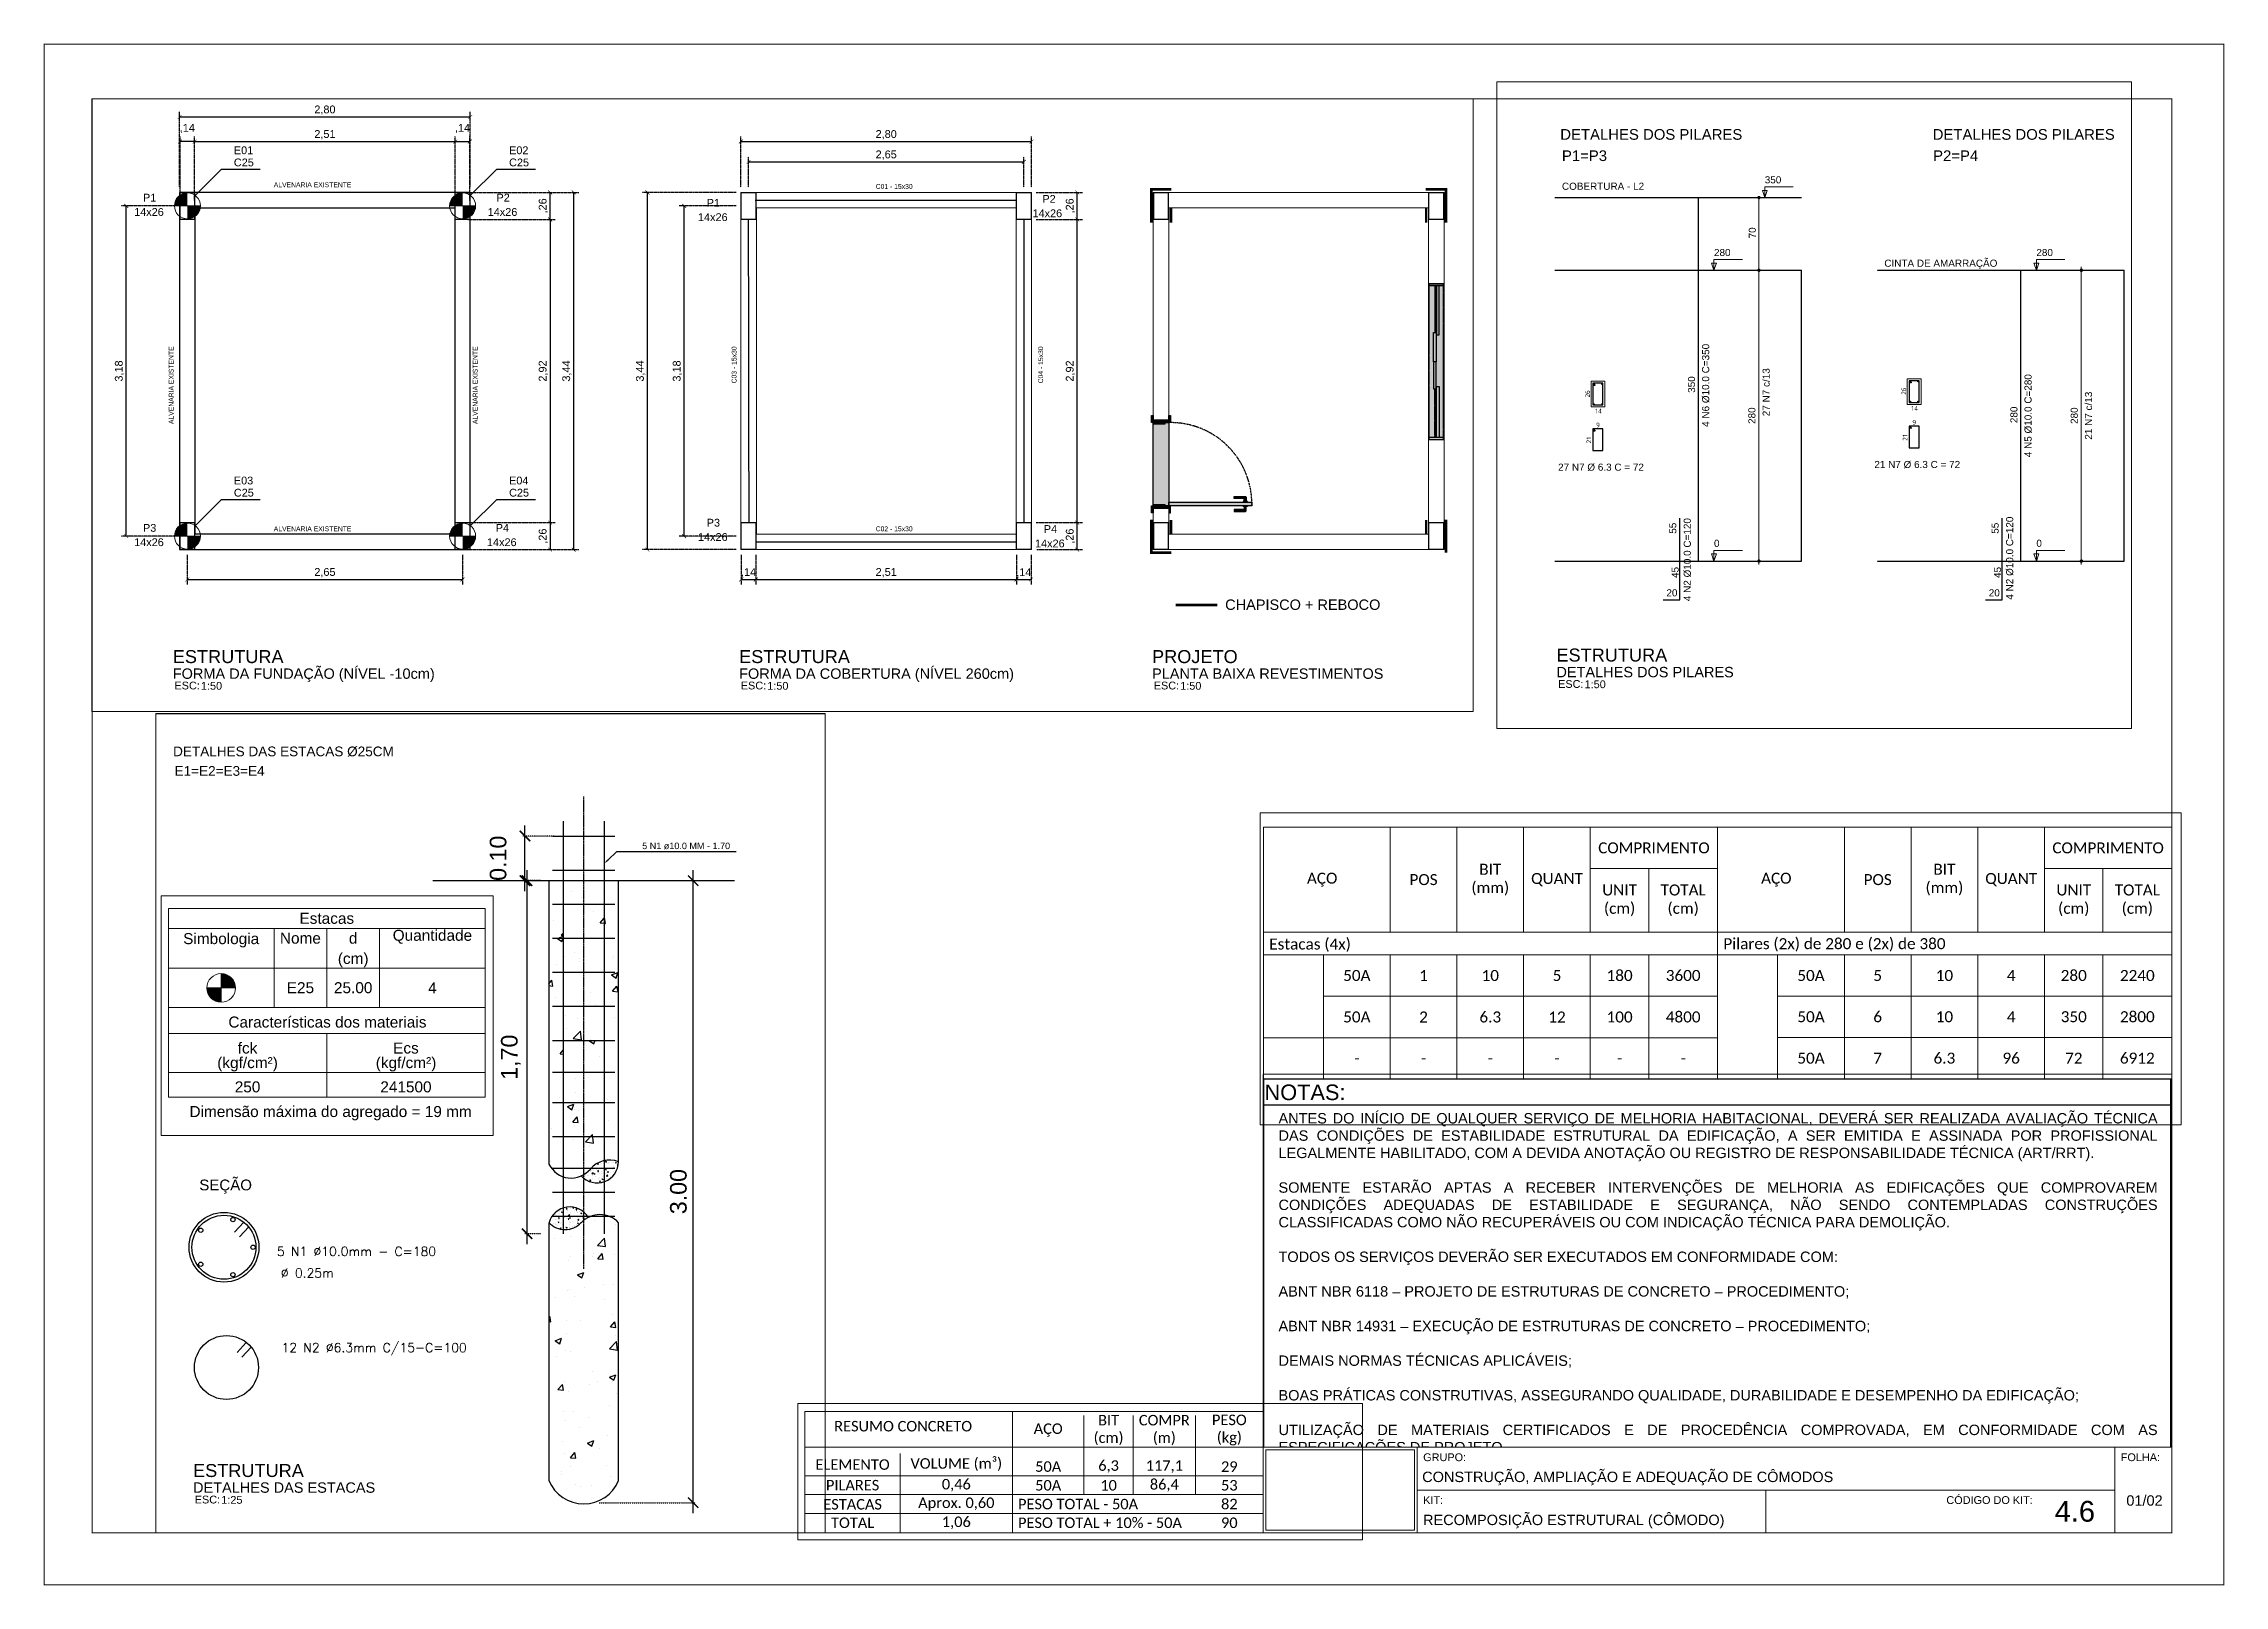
# Paper-space layout '01-IMPERMEABILIZAÇÃO' of a CAD drawing. Header units: inches, sheet in millimetres. Extents: x 0 to 420, y 0 to 297.
# The model-space entities are those that its viewports show. They can reach past a viewport. Long polylines and large blocks are cut down to what shows.
import ezdxf
from ezdxf import colors
from ezdxf.entities.mleader import LeaderData, LeaderLine
from ezdxf.enums import TextEntityAlignment as Align
from ezdxf.math import Vec2, Vec3

# ---------------------------------------------------------------- set-up
doc = ezdxf.new("R2010")
doc.units = ezdxf.units.IN
doc.header["$MEASUREMENT"] = 0
doc.header["$XCLIPFRAME"] = 0
for name, pattern in [('CENTER2', [1.125, 0.75, -0.125, 0.125, -0.125]), ('DASHED2', [9.525, 6.35, -3.175]), ('DOT', [6.35, 0, -6.35]), ('HIDDEN', [0.375, 0.25, -0.125]), ('HIDDEN2', [0.1875, 0.125, -0.0625]), ('HIDDENX2', [19.05, 12.7, -6.35])]:
    doc.linetypes.add(name, pattern=pattern)
doc.layers.get('0').update_dxf_attribs({"color": 8})
doc.layers.get('DEFPOINTS').update_dxf_attribs({"lineweight": 0})
for name, color, linetype in [('.texto', 3, 'Continuous'), ('AR-ALV-CRT', 4, 'Continuous'), ('ARQ-ALV-COM', 251, 'Continuous'), ('ARQ-COTA-50', 1, 'Continuous'), ('ARQ-PIS', 1, 'Continuous'), ('ARQ-TXT-02', 2, 'Continuous'), ('ARQ-TXT-03', 3, 'Continuous'), ('ARQ-TXT-04', 4, 'Continuous'), ('ARQ-TXT-50', 2, 'Continuous'), ('ARQ-TXT-75', 2, 'Continuous'), ('ARQ-TXT-SMB', 4, 'Continuous'), ('Camada 1', 7, 'Continuous'), ('DETALHE_ESTACAS', 2, 'Continuous'), ('DIV', 9, 'Continuous'), ('DT-ARMADURA', 6, 'Continuous'), ('DT-ARMADURA_NEG', 6, 'Continuous'), ('DT-BARRAS_CORTE', 5, 'Continuous'), ('DT-TÍTULO', 3, 'Continuous'), ('EST - Cotas', 152, 'Continuous'), ('FERRO', 5, 'Continuous'), ('FO-TEXTOS_1', 7, 'Continuous'), ('Texto', 3, 'Continuous'), ('TEXTO0', 7, 'Continuous')]:
    doc.layers.add(name, color=color, linetype=linetype)
for name, color, linetype, lineweight in [('AR-COTA', 1, 'Continuous', 0), ('Descrição da armadura', 7, 'Continuous', 5), ('DT-Cotas', 9, 'Continuous', 5), ('DT-Forma', 5, 'Continuous', 5), ('DT-TEXTOS', 2, 'Continuous', 20), ('EST- 1', 1, 'Continuous', 9), ('FO-Estacas dos blocos', 1, 'Continuous', 20), ('FO-Pilares', 4, 'Continuous', 30), ('LC-Estacas dos blocos', 1, 'Continuous', 20), ('LC-Tabelas', 1, 'Continuous', 20), ('LC-Textos', 3, 'Continuous', 20), ('PS-FLH', 2, 'Continuous', 0), ('QUAD_LIMITES', 2, 'Continuous', 0)]:
    doc.layers.add(name, color=color, linetype=linetype, lineweight=lineweight)
doc.styles.add('Arial', font='ARIALUNI.ttf')
doc.styles.add('Codhab', font='')
doc.styles.add('MtXpl_Arial', font='arial.ttf')
doc.styles.add('MÉDIO', font='arial.ttf', dxfattribs={"height": 0.13})
doc.styles.add('PADRAO_TXT', font='romans.shx')
doc.styles.get("Standard").update_dxf_attribs({"font": 'arial.ttf'})
doc.styles.add('Swiss LT', font='swissl.ttf')
doc.styles.add('T3', font='arial.ttf')
doc.styles.get('Codhab').set_extended_font_data('Roboto')
doc.dimstyles.new('COD-ARQ-50', dxfattribs={"dimtxt": 0.075, "dimasz": 0.0375, "dimexe": 0.05, "dimexo": 0.05, "dimgap": 0.02, "dimtad": 1, "dimzin": 4, "dimtxsty": 'T3', "dimblk": 'ARCHTICK', "dimcen": 0, "dimclrd": 1, "dimclre": 2, "dimclrt": 2, "dimazin": 0, "dimtfac": 1, "dimtmove": 2, "dimatfit": 3, "dimldrblk": 'DOT', "dimfxl": 0.4, "dimtolj": 1, "dimarcsym": 0})
doc.dimstyles.new('CODHAB-1-50', dxfattribs={"dimtxt": 0.08, "dimasz": 0.05, "dimexe": 0.01, "dimexo": 0.04, "dimgap": 0.03, "dimtad": 1, "dimzin": 4, "dimtxsty": 'Arial', "dimblk": 'ARCHTICK', "dimcen": 0, "dimdle": 0.05, "dimclrd": 1, "dimclre": 2, "dimclrt": 2, "dimadec": 0, "dimazin": 0, "dimtfac": 1, "dimtmove": 2, "dimatfit": 3, "dimfxl": 0.4, "dimtolj": 1, "dimarcsym": 0})
picture_1 = doc.add_image_def('image1.png', size_in_pixel=(3125, 3125))

psp = doc.layouts.new('01-IMPERMEABILIZAÇÃO')

# ---------------------------------------------------------------- texts
at = {"layer": 'ARQ-TXT-75', "color": 3, "attachment_point": 1, "style": 'MtXpl_Arial'}
for s, width, insert, char_height in [('GRUPO:', 133.1774, (265.64, 25.45), 1.5), ('FOLHA:', 133.1774, (399.97, 25.45), 1.5), ('CONSTRUÇÃO, AMPLIAÇÃO E ADEQUAÇÃO DE CÔMODOS', 133.1774, (265.45, 21.92), 2), ('KIT:', 133.1774, (265.64, 17.2), 1.5), ('CÓDIGO DO KIT:', 133.1774, (366.39, 17.2), 1.5), ('01/02', 9.8498, (401.05, 17.37), 2), ('RECOMPOSIÇÃO ESTRUTURAL (CÔMODO)', 133.1774, (265.61, 13.63), 2), ('4.6', 133.1774, (387.25, 16.29), 4)]:
    psp.add_mtext_dynamic_manual_height_columns(s, width=width, gutter_width=5.35, heights=[0], dxfattribs=dict(at, insert=insert, char_height=char_height))

msp = doc.modelspace()

# ---------------------------------------------------------------- texts
at = {"layer": '.texto', "color": 2}
msp.add_text('NOTAS:', height=0.15, dxfattribs=at).set_placement((-378.624, 13.414), align=Align.CENTER)
at = {"layer": 'ARQ-TXT-50', "linetype": 'ByBlock', "style": 'Swiss LT'}
msp.add_text('14x26', height=0.075, dxfattribs=at).set_placement((-384.078, 25.037))
at = {"layer": 'ARQ-TXT-50', "char_height": 0.075, "width": 2.37613, "attachment_point": 1, "style": 'Swiss LT'}
for s, insert in [('E01', (-391.768, 25.719)), ('E02', (-389.118, 25.719)), ('C25', (-391.768, 25.602)), ('C25', (-389.118, 25.602)), ('P1', (-392.643, 25.263)), ('P2', (-389.239, 25.263)), ('P1', (-387.215, 25.213)), ('P2', (-383.983, 25.251)), ('14x26', (-392.728, 25.125)), ('14x26', (-389.324, 25.125)), ('14x26', (-387.299, 25.075)), ('E03', (-391.768, 22.539)), ('E04', (-389.118, 22.539)), ('C25', (-391.768, 22.422)), ('C25', (-389.118, 22.422)), ('P3', (-392.643, 22.083)), ('P4', (-389.246, 22.083)), ('P3', (-387.215, 22.133)), ('P4', (-383.969, 22.072)), ('14x26', (-392.728, 21.945)), ('14x26', (-389.331, 21.945)), ('14x26', (-387.299, 21.995)), ('14x26', (-384.054, 21.933))]:
    msp.add_mtext(s, dxfattribs=dict(at, insert=insert))
at = {"layer": 'Descrição da armadura', "linetype": 'Continuous', "insert": (-391.065, 12.518), "char_height": 0.03115, "width": 0.80764, "attachment_point": 8, "line_spacing_factor": 0.798, "style": 'Arial'}
msp.add_mtext('\\pxt19;5 N1 ø10.0 MM - 1.70', dxfattribs=at)
at = {"layer": 'DT-ARMADURA', "color": 2, "style": 'Arial'}
for s, p in [('4 N6 %%C10.0 C=350', (-387.75, 11.37)), ('4 N5 %%C10.0 C=280', (-384.646, 11.078)), ('4 N2 %%C10.0 C=120', (-387.927, 9.692)), ('4 N2 %%C10.0 C=120', (-384.823, 9.706))]:
    msp.add_text(s, height=0.06843, rotation=90, dxfattribs=at).set_placement(p, align=Align.CENTER)
for s, p in [('350', (-387.886, 11.298)), ('280', (-384.782, 11.006)), ('55', (-388.067, 9.941)), ('55', (-384.963, 9.941)), ('45', (-388.044, 9.515)), ('45', (-384.94, 9.515))]:
    msp.add_text(s, height=0.0684, rotation=90, dxfattribs=at).set_placement(p)
for p in [(-388.162, 9.338), (-385.058, 9.338)]:
    msp.add_text('20', height=0.0684, dxfattribs=at).set_placement(p)
at = {"layer": 'DT-ARMADURA_NEG', "color": 2, "style": 'Arial'}
for s, p in [('27 N7 c/13', (-387.168, 11.304)), ('21 N7 c/13', (-384.064, 11.078))]:
    msp.add_text(s, height=0.0684, rotation=90, dxfattribs=at).set_placement(p, align=Align.CENTER)
at = {"layer": 'DT-Cotas', "style": 'Arial'}
msp.add_text('70', height=0.0684, rotation=90, dxfattribs=at).set_placement((-387.301, 12.785))
for p in [(-387.305, 11.078), (-384.201, 11.078)]:
    msp.add_text('280', height=0.0684, rotation=90, dxfattribs=at).set_placement(p, align=Align.CENTER)
at = {"layer": 'DT-TEXTOS', "style": 'Arial'}
for s, height, p in [('350', 0.0684, (-387.215, 13.315)), ('COBERTURA - L2', 0.06843, (-389.168, 13.253)), ('280', 0.0684, (-387.704, 12.615)), ('CINTA DE AMARRAÇÃO', 0.06843, (-386.064, 12.512)), ('280', 0.0684, (-384.6, 12.615)), ('27 N7 Ø 6.3 C = 72', 0.06843, (-389.205, 10.548)), ('21 N7 Ø 6.3 C = 72', 0.06843, (-386.16, 10.574)), ('0', 0.0684, (-387.704, 9.815)), ('0', 0.0684, (-384.6, 9.815))]:
    msp.add_text(s, height=height, dxfattribs=at).set_placement(p)
at = {"layer": 'DT-TÍTULO', "style": 'Arial'}
for s, height, p in [('DETALHES DOS PILARES', 0.10264, (-389.184, 13.735)), ('DETALHES DOS PILARES', 0.10264, (-385.598, 13.735)), ('P1=P3', 0.1026, (-389.168, 13.53)), ('P2=P4', 0.1026, (-385.594, 13.53)), ('DETALHES DAS ESTACAS Ø25CM', 0.04673, (-393.535, 12.966)), ('E1=E2=E3=E4', 0.04673, (-393.528, 12.872))]:
    msp.add_text(s, height=height, dxfattribs=at).set_placement(p)
at = {"layer": 'EST - Cotas', "linetype": 'Continuous', "style": 'Codhab'}
for s, p in [('26', (-385.854, 11.28)), ('26', (-388.899, 11.254)), ('21', (-388.887, 10.811)), ('21', (-385.842, 10.837))]:
    msp.add_text(s, height=0.0443, rotation=90, dxfattribs=at).set_placement(p)
for s, p in [('14', (-388.853, 11.1)), ('14', (-385.808, 11.126)), ('9', (-385.793, 10.992)), ('9', (-388.838, 10.966))]:
    msp.add_text(s, height=0.0443, dxfattribs=at).set_placement(p)
at = {"layer": 'EST- 1', "style": 'Codhab'}
for s, insert, char_height, width, attachment_point in [('{\\fCalibri|b0|i0|c0;BIT (cm)', (-372.766, 23.415), 0.15161, 0.5497, 5), ('{\\fCalibri|b0|i0|c0;COMPR (m)', (-371.961, 23.415), 0.15161, 0.73922, 5), ('{\\fCalibri|b0|i0|c0;PESO (kg)', (-371.022, 23.415), 0.15161, 0.81502, 5), ('{\\fCalibri|b0|i0|c0;RESUMO CONCRETO', (-375.733, 23.47), 0.15161, 2.83473, 5), ('{\\fCalibri|b0|i0|c0;AÇO', (-373.638, 23.415), 0.15161, 0.87187, 5), ('{\\fCalibri|b0|i0|c0;ELEMENTO', (-376.463, 22.916), 0.15161, 1.2136, 5), ('{\\fCalibri|b0|i0|c0;VOLUME (m³)', (-374.965, 22.916), 0.15161, 1.45997, 5), ('{\\fCalibri|b0|i0|c0;50A', (-373.638, 22.887), 0.15161, 0.87187, 5), ('{\\fCalibri|b0|i0|c0|p34;6,3}', (-372.766, 22.887), 0.15161, 0.5497, 5), ('{\\fCalibri|b0|i0|c0|p34;117,1}', (-371.961, 22.887), 0.15161, 0.73922, 5), ('{\\fCalibri|b0|i0|c0|p34;29}', (-371.022, 22.887), 0.15161, 0.81502, 5), ('{\\fCalibri|b0|i0|c0;PILARES', (-376.463, 22.618), 0.15161, 1.2136, 5), ('{\\fCalibri|b0|i0|c0|p34;0,46}', (-374.965, 22.618), 0.15161, 0.7858, 5), ('{\\fCalibri|b0|i0|c0;50A', (-373.638, 22.616), 0.15161, 0.87187, 5), ('{\\fCalibri|b0|i0|c0;10', (-372.766, 22.616), 0.15161, 0.5497, 5), ('{\\fCalibri|b0|i0|c0|p34;86,4}', (-371.961, 22.616), 0.15161, 0.73922, 5), ('{\\fCalibri|b0|i0|c0|p34;53}', (-371.022, 22.616), 0.15161, 0.81502, 5), ('{\\fCalibri|b0|i0|c0;ESTACAS', (-376.463, 22.342), 0.15161, 1.2136, 5), ('{\\fCalibri|b0|i0|c0|p34;Aprox. 0,60}', (-374.965, 22.346), 0.15161, 1.41281, 5), ('{\\fCalibri|b0|i0|c0;PESO TOTAL - 50A', (-374.074, 22.345), 0.15161, 2.48311, 4), ('{\\fCalibri|b0|i0|c0|p34;82}', (-371.022, 22.345), 0.15161, 0.81502, 5), ('{\\fCalibri|b0|i0|c0|p34;TOTAL}', (-376.463, 22.075), 0.15161, 1.2136, 5), ('{\\fCalibri|b0|i0|c0|p34;1,06}', (-374.965, 22.075), 0.15161, 0.7858, 5), ('{\\fCalibri|b0|i0|c0;PESO TOTAL + 10% - 50A', (-374.074, 22.075), 0.15161, 2.48311, 4), ('{\\fCalibri|b0|i0|c0|p34;90}', (-371.022, 22.075), 0.15161, 0.81502, 5), ('{\\fCalibri|b0|i0|c0;COMPRIMENTO', (-376.646, 18.924), 0.15892, 1.66811, 5), ('{\\fCalibri|b0|i0|c0;COMPRIMENTO', (-370.087, 18.924), 0.15892, 1.66811, 5), ('{\\fCalibri|b0|i0|c0;BIT (mm)', (-379.01, 18.466), 0.15892, 0.7947, 5), ('{\\fCalibri|b0|i0|c0;BIT (mm)', (-372.451, 18.466), 0.15892, 0.7947, 5), ('{\\fCalibri|b0|i0|c0;AÇO', (-381.438, 18.466), 0.15892, 4.54678, 5), ('{\\fCalibri|b0|i0|c0;POS', (-379.974, 18.466), 0.15892, 0.7947, 5), ('{\\fCalibri|b0|i0|c0;QUANT', (-378.046, 18.466), 0.15892, 0.7947, 5), ('{\\fCalibri|b0|i0|c0;AÇO', (-374.879, 18.466), 0.15892, 4.54678, 5), ('{\\fCalibri|b0|i0|c0;POS', (-373.415, 18.466), 0.15892, 0.7947, 5), ('{\\fCalibri|b0|i0|c0;QUANT', (-371.487, 18.466), 0.15892, 0.7947, 5), ('{\\fCalibri|b0|i0|c0;UNIT (cm)', (-377.142, 18.167), 0.15892, 0.67552, 5), ('{\\fCalibri|b0|i0|c0;TOTAL (cm)', (-376.224, 18.167), 0.15892, 0.82366, 5), ('{\\fCalibri|b0|i0|c0;UNIT (cm)', (-370.583, 18.167), 0.15892, 0.67552, 5), ('{\\fCalibri|b0|i0|c0;TOTAL (cm)', (-369.665, 18.167), 0.15892, 0.82366, 5), ('{\\fCalibri|b0|i0|c0|p34;Pilares (2x) de 280 e (2x) de 380}', (-375.643, 17.524), 0.15892, 3.58315, 4), ('{\\fCalibri|b0|i0|c0|p34;Estacas (4x)}', (-382.202, 17.519), 0.15892, 3.58315, 4), ('{\\fCalibri|b0|i0|c0;50A', (-380.937, 17.081), 0.15892, 0.7947, 5), ('{\\fCalibri|b0|i0|c0;1', (-379.974, 17.081), 0.15892, 0.7947, 5), ('{\\fCalibri|b0|i0|c0;10', (-379.01, 17.081), 0.15892, 0.7947, 5), ('{\\fCalibri|b0|i0|c0|p34;5}', (-378.046, 17.081), 0.15892, 0.7947, 5), ('{\\fCalibri|b0|i0|c0|p34;180}', (-377.142, 17.081), 0.15892, 0.82366, 5), ('{\\fCalibri|b0|i0|c0|p34;3600}', (-376.224, 17.081), 0.15892, 0.82366, 5), ('{\\fCalibri|b0|i0|c0;50A', (-374.378, 17.081), 0.15892, 0.7947, 5), ('{\\fCalibri|b0|i0|c0|p34;5}', (-373.415, 17.081), 0.15892, 0.7947, 5), ('{\\fCalibri|b0|i0|c0|p34;10}', (-372.451, 17.081), 0.15892, 0.82366, 5), ('{\\fCalibri|b0|i0|c0|p34;4}', (-371.487, 17.081), 0.15892, 0.82366, 5), ('{\\fCalibri|b0|i0|c0|p34;280}', (-370.583, 17.081), 0.15892, 0.67552, 5), ('{\\fCalibri|b0|i0|c0|p34;2240}', (-369.665, 17.081), 0.15892, 0.82366, 5), ('{\\fCalibri|b0|i0|c0;50A', (-380.937, 16.482), 0.15892, 0.7947, 5), ('{\\fCalibri|b0|i0|c0;2', (-379.974, 16.482), 0.15892, 0.7947, 5), ('{\\fCalibri|b0|i0|c0|p34;6.3}', (-379.01, 16.482), 0.15892, 0.7947, 5), ('{\\fCalibri|b0|i0|c0|p34;12}', (-378.046, 16.482), 0.15892, 0.7947, 5), ('{\\fCalibri|b0|i0|c0;100', (-377.142, 16.482), 0.15892, 0.82366, 5), ('{\\fCalibri|b0|i0|c0|p34;4800}', (-376.224, 16.482), 0.15892, 0.82366, 5), ('{\\fCalibri|b0|i0|c0;50A', (-374.378, 16.485), 0.15892, 0.7947, 5), ('{\\fCalibri|b0|i0|c0|p34;6}', (-373.415, 16.485), 0.15892, 0.7947, 5), ('{\\fCalibri|b0|i0|c0|p34;10}', (-372.451, 16.485), 0.15892, 0.82366, 5), ('{\\fCalibri|b0|i0|c0|p34;4}', (-371.487, 16.485), 0.15892, 0.82366, 5), ('{\\fCalibri|b0|i0|c0|p34;350}', (-370.583, 16.485), 0.15892, 0.67552, 5), ('{\\fCalibri|b0|i0|c0|p34;2800}', (-369.665, 16.485), 0.15892, 0.82366, 5), ('{\\fCalibri|b0|i0|c0;50A', (-374.378, 15.887), 0.15892, 0.7947, 5), ('{\\fCalibri|b0|i0|c0|p34;7}', (-373.415, 15.887), 0.15892, 0.7947, 5), ('{\\fCalibri|b0|i0|c0|p34;6.3}', (-372.451, 15.887), 0.15892, 0.82366, 5), ('{\\fCalibri|b0|i0|c0|p34;96}', (-371.487, 15.887), 0.15892, 0.82366, 5), ('{\\fCalibri|b0|i0|c0|p34;72}', (-370.583, 15.887), 0.15892, 0.67552, 5), ('{\\fCalibri|b0|i0|c0|p34;6912}', (-369.665, 15.887), 0.15892, 0.82366, 5), ('{\\fCalibri|b0|i0|c0|p34;-}', (-380.937, 15.887), 0.15892, 0.7947, 5), ('{\\fCalibri|b0|i0|c0|p34;-}', (-379.974, 15.887), 0.15892, 0.7947, 5), ('{\\fCalibri|b0|i0|c0|p34;-}', (-379.01, 15.887), 0.15892, 0.82366, 5), ('{\\fCalibri|b0|i0|c0|p34;-}', (-378.046, 15.887), 0.15892, 0.82366, 5), ('{\\fCalibri|b0|i0|c0|p34;-}', (-377.142, 15.887), 0.15892, 0.67552, 5), ('{\\fCalibri|b0|i0|c0|p34;-}', (-376.224, 15.887), 0.15892, 0.82366, 5)]:
    msp.add_mtext(s, dxfattribs=dict(at, insert=insert, char_height=char_height, width=width, attachment_point=attachment_point))
at = {"layer": 'EST- 1', "line_spacing_factor": 0.798, "style": 'Arial'}
for s, insert, char_height, width, attachment_point in [('Estacas', (-392.046, 15.387), 0.1059, 1.05335, 8), ('Quantidade', (-391.029, 15.196), 0.1059, 1.52743, 8), ('Simbologia', (-393.063, 15.161), 0.1059, 1.46403, 8), ('Nome', (-392.3, 15.196), 0.1059, 0.78821, 8), ('d', (-391.792, 15.196), 0.106, 0.16427, 8), ('(cm)', (-391.792, 14.97), 0.1059, 0.5908, 8), ('E25', (-392.3, 14.719), 0.1059, 0.54181, 8), ('25.00', (-391.792, 14.719), 0.1059, 0.73922, 8), ('4', (-391.029, 14.719), 0.106, 0.32854, 8), ('Características dos materiais', (-392.04, 14.388), 0.1059, 2.21219, 8), ('fck', (-392.809, 14.138), 0.1059, 0.54181, 8), ('Ecs', (-391.284, 14.138), 0.1059, 0.54181, 8), ('(kgf/cm²)', (-392.809, 13.967), 0.1059, 0.54181, 8), ('(kgf/cm²)', (-391.283, 13.967), 0.1059, 0.54181, 8), ('250', (-392.809, 13.764), 0.1059, 0.54181, 8), ('241500', (-391.284, 13.764), 0.1059, 0.54181, 8), ('Dimensão máxima do agregado = 19 mm', (-393.368, 13.496), 0.1059, 2.7079, 7)]:
    msp.add_mtext(s, dxfattribs=dict(at, insert=insert, char_height=char_height, width=width, attachment_point=attachment_point))
at = {"layer": 'FO-TEXTOS_1', "style": 'Arial'}
for s, p in [('ALVENARIA EXISTENTE', (-390.636, 25.326)), ('C01 - 15x30', (-385.232, 25.31)), ('ALVENARIA EXISTENTE', (-390.636, 22.013)), ('C02 - 15x30', (-385.232, 22.013))]:
    msp.add_text(s, height=0.04675, dxfattribs=at).set_placement(p, align=Align.RIGHT)
for s, p in [('ALVENARIA EXISTENTE', (-392.348, 23.793)), ('ALVENARIA EXISTENTE', (-389.421, 23.793)), ('C03 - 15x30', (-386.928, 23.793)), ('C04 - 15x30', (-383.976, 23.793))]:
    msp.add_text(s, height=0.04675, rotation=90, dxfattribs=at).set_placement(p, align=Align.RIGHT)
at = {"layer": 'LC-Textos', "linetype": 'Continuous', "style": 'Arial'}
msp.add_text('SEÇÃO', height=0.0519, dxfattribs=at).set_placement((-393.409, 10.876))
at = {"layer": 'Texto', "color": 2, "insert": (-382.223, 21.356), "char_height": 0.1, "width": 7.87925, "attachment_point": 1, "style": 'MÉDIO', "bg_fill": 2}
msp.add_mtext('\\pxt19;CHAPISCO + REBOCO', dxfattribs=at)
at = {"layer": 'Texto', "color": 2, "insert": (-378.879, 13.289), "char_height": 0.1, "width": 8.43914, "attachment_point": 1, "style": 'MÉDIO'}
msp.add_mtext('\\pxqj;ANTES DO INÍCIO DE QUALQUER SERVIÇO DE MELHORIA HABITACIONAL, DEVERÁ SER REALIZADA AVALIAÇÃO TÉCNICA DAS CONDIÇÕES DE ESTABILIDADE ESTRUTURAL DA EDIFICAÇÃO, A SER EMITIDA E ASSINADA POR PROFISSIONAL LEGALMENTE HABILITADO, COM A DEVIDA ANOTAÇÃO OU REGISTRO DE RESPONSABILIDADE TÉCNICA (ART/RRT).^J^JSOMENTE ESTARÃO APTAS A RECEBER INTERVENÇÕES DE MELHORIA AS EDIFICAÇÕES QUE COMPROVAREM CONDIÇÕES ADEQUADAS DE ESTABILIDADE E SEGURANÇA, NÃO SENDO CONTEMPLADAS CONSTRUÇÕES CLASSIFICADAS COMO NÃO RECUPERÁVEIS OU COM INDICAÇÃO TÉCNICA PARA DEMOLIÇÃO.^J^JTODOS OS SERVIÇOS DEVERÃO SER EXECUTADOS EM CONFORMIDADE COM:^J^JABNT NBR 6118 – PROJETO DE ESTRUTURAS DE CONCRETO – PROCEDIMENTO;^J^JABNT NBR 14931 – EXECUÇÃO DE ESTRUTURAS DE CONCRETO – PROCEDIMENTO;^J^JDEMAIS NORMAS TÉCNICAS APLICÁVEIS;^J^JBOAS PRÁTICAS CONSTRUTIVAS, ASSEGURANDO QUALIDADE, DURABILIDADE E DESEMPENHO DA EDIFICAÇÃO;^J^JUTILIZAÇÃO DE MATERIAIS CERTIFICADOS E DE PROCEDÊNCIA COMPROVADA, EM CONFORMIDADE COM AS ESPECIFICAÇÕES DE PROJETO.^J^JQUALQUER INTERFERÊNCIA ESTRUTURAL ADICIONAL, NÃO PREVISTA ORIGINALMENTE EM PROJETO, DEVERÁ SER PREVIAMENTE ANALISADA, JUSTIFICADA E FORMALMENTE AUTORIZADA PELO RESPONSÁVEL TÉCNICO.', dxfattribs=at)
at = {"layer": 'TEXTO0', "style": 'PADRAO_TXT'}
for s, height, p in [('5 N1 %%C10.0mm - C=180', 0.04371, (-393.035, 10.56)), ('%%C 0.25m', 0.0437, (-393.016, 10.456)), ('12 N2 %%C6.3mm C/15-C=100', 0.04371, (-393.013, 10.097))]:
    msp.add_text(s, height=height, dxfattribs=at).set_placement(p)

# ---------------------------------------------------------------- blocks, each defined once
blk = doc.blocks.new('modelo carimbo final Leandro')
at = {"layer": 'PS-FLH', "linetype": 'Continuous'}
for p, q in [((224.82, -60.67), (399.82, -60.67)), ((254.49, -68.92), (388.82, -68.92)), ((224.82, -77.17), (399.82, -77.17))]:
    blk.add_line(p, q, dxfattribs=at)
at = {"layer": 'PS-FLH'}
for p, q in [((224.82, -60.67), (224.82, -77.17)), ((254.49, -60.67), (254.49, -77.17)), ((388.82, -60.67), (388.82, -77.17)), ((321.65, -68.92), (321.65, -77.17))]:
    blk.add_line(p, q, dxfattribs=at)
at = {"layer": 'PS-FLH', "linetype": 'Continuous'}
blk.add_lwpolyline([(399.82, -60.67), (399.82, -77.17)], dxfattribs=at)
image = blk.add_image(picture_1, insert=(224.82, -83.75), size_in_units=(29.67, 29.67), dxfattribs=at)
image.set_boundary_path([(54.2, 747.8), (3069.8, 2376.2)])
blk = doc.blocks.new('estaca25')
at = {"layer": 'LC-Estacas dos blocos', "linetype": 'Continuous'}
for points in [[(3055.561, 2354.985), (3055.549, 2355.015), (3055.529, 2355.041), (3055.503, 2355.061), (3055.473, 2355.073), (3055.441, 2355.078), (3055.441, 2354.953), (3055.566, 2354.953), (3055.561, 2354.985)], [(3055.408, 2354.832), (3055.441, 2354.828), (3055.441, 2354.953), (3055.316, 2354.953), (3055.32, 2354.92), (3055.332, 2354.89), (3055.352, 2354.864), (3055.378, 2354.844), (3055.408, 2354.832)]]:
    blk.add_hatch(color=256, dxfattribs=at).paths.add_polyline_path(points)
at = {"layer": 'FO-Estacas dos blocos'}
blk.add_circle((3055.441, 2354.953), 0.125, dxfattribs=at)
at = {"layer": 'LC-Estacas dos blocos'}
blk.add_line((3055.441, 2354.828), (3055.441, 2355.078), dxfattribs=at)
blk = doc.blocks.new('_ArchTick')
at = {"color": 0, "linetype": 'ByBlock', "const_width": 0.15}
blk.add_lwpolyline([(-0.5, -0.5), (0.5, 0.5)], dxfattribs=at)
blk = doc.blocks.new('*D530')
at = {"layer": 'AR-COTA', "color": 2, "linetype": 'DOT', "lineweight": -2, "ltscale": 0.00375, "transparency": 16777216}
for p, q in [((-392.216, 21.786), (-392.216, 21.499)), ((-389.566, 21.786), (-389.566, 21.499))]:
    blk.add_line(p, q, dxfattribs=at)
at = {"layer": 'AR-COTA', "color": 1, "lineweight": -2, "ltscale": 0.00375, "transparency": 16777216}
blk.add_line((-392.216, 21.549), (-389.566, 21.549), dxfattribs=at)
at = {"layer": 'DEFPOINTS', "color": 0, "ltscale": 0.00375, "transparency": 16777216}
for p in [(-392.216, 21.836), (-389.566, 21.836), (-389.566, 21.549)]:
    blk.add_point(p, dxfattribs=at)
at = {"layer": 'AR-COTA', "color": 1, "lineweight": -2, "ltscale": 0.00375, "transparency": 16777216, "xscale": 0.0375, "yscale": 0.0375, "zscale": 0.0375, "rotation": 180}
blk.add_blockref('_ArchTick', (-392.216, 21.549), dxfattribs=at)
at = {"layer": 'AR-COTA', "color": 1, "lineweight": -2, "ltscale": 0.00375, "transparency": 16777216, "xscale": 0.0375, "yscale": 0.0375, "zscale": 0.0375}
blk.add_blockref('_ArchTick', (-389.566, 21.549), dxfattribs=at)
at = {"layer": 'AR-COTA', "color": 2, "ltscale": 0.00375, "transparency": 16777216, "insert": (-390.891, 21.614), "char_height": 0.075, "attachment_point": 5, "style": 'T3'}
blk.add_mtext('\\A1;2,65', dxfattribs=at)
blk = doc.blocks.new('_Dot')
at = {"color": 0, "linetype": 'ByBlock', "lineweight": -2}
blk.add_line((-0.5, 0), (-1, 0), dxfattribs=at)
at = {"color": 0, "linetype": 'ByBlock', "const_width": 0.5}
blk.add_lwpolyline([(-0.25, 0, 1), (0.25, 0, 1)], format="xyb", close=True, dxfattribs=at)
blk = doc.blocks.new('*D531')
at = {"layer": 'AR-COTA', "color": 2, "linetype": 'DOT', "lineweight": -2, "ltscale": 0.00375, "transparency": 16777216}
for p, q in [((-392.266, 25.146), (-392.854, 25.146)), ((-392.266, 21.966), (-392.854, 21.966))]:
    blk.add_line(p, q, dxfattribs=at)
at = {"layer": 'AR-COTA', "color": 1, "lineweight": -2, "ltscale": 0.00375, "transparency": 16777216}
blk.add_line((-392.804, 21.966), (-392.804, 25.146), dxfattribs=at)
at = {"layer": 'DEFPOINTS', "color": 0, "ltscale": 0.00375, "transparency": 16777216}
for p in [(-392.804, 25.146), (-392.216, 25.146), (-392.216, 21.966)]:
    blk.add_point(p, dxfattribs=at)
at = {"layer": 'AR-COTA', "color": 1, "lineweight": -2, "ltscale": 0.00375, "transparency": 16777216, "xscale": 0.0375, "yscale": 0.0375, "zscale": 0.0375}
for p, rotation in [((-392.804, 25.146), 90), ((-392.804, 21.966), 270)]:
    blk.add_blockref('_ArchTick', p, dxfattribs=dict(at, rotation=rotation))
at = {"layer": 'AR-COTA', "color": 2, "ltscale": 0.00375, "transparency": 16777216, "insert": (-392.869, 23.556), "char_height": 0.075, "attachment_point": 5, "rotation": 90, "style": 'T3'}
blk.add_mtext('\\A1;3,18', dxfattribs=at)
blk = doc.blocks.new('*D532')
at = {"layer": 'AR-COTA', "color": 2, "linetype": 'DOT', "lineweight": -2, "ltscale": 0.00375, "transparency": 16777216}
for p, q in [((-392.146, 25.196), (-392.146, 25.816)), ((-389.636, 25.196), (-389.636, 25.816))]:
    blk.add_line(p, q, dxfattribs=at)
at = {"layer": 'AR-COTA', "color": 1, "lineweight": -2, "ltscale": 0.00375, "transparency": 16777216}
blk.add_line((-392.146, 25.766), (-389.636, 25.766), dxfattribs=at)
at = {"layer": 'DEFPOINTS', "color": 0, "ltscale": 0.00375, "transparency": 16777216}
for p in [(-389.636, 25.766), (-392.146, 25.146), (-389.636, 25.146)]:
    blk.add_point(p, dxfattribs=at)
at = {"layer": 'AR-COTA', "color": 1, "lineweight": -2, "ltscale": 0.00375, "transparency": 16777216, "xscale": 0.0375, "yscale": 0.0375, "zscale": 0.0375, "rotation": 180}
blk.add_blockref('_ArchTick', (-392.146, 25.766), dxfattribs=at)
at = {"layer": 'AR-COTA', "color": 1, "lineweight": -2, "ltscale": 0.00375, "transparency": 16777216, "xscale": 0.0375, "yscale": 0.0375, "zscale": 0.0375}
blk.add_blockref('_ArchTick', (-389.636, 25.766), dxfattribs=at)
at = {"layer": 'AR-COTA', "color": 2, "ltscale": 0.00375, "transparency": 16777216, "insert": (-390.891, 25.831), "char_height": 0.075, "attachment_point": 5, "style": 'T3'}
blk.add_mtext('\\A1;2,51', dxfattribs=at)
blk = doc.blocks.new('*D533')
at = {"layer": 'AR-COTA', "color": 2, "linetype": 'DOT', "lineweight": -2, "ltscale": 0.00375, "transparency": 16777216}
for p, q in [((-389.516, 25.016), (-388.673, 25.016)), ((-389.516, 22.096), (-388.673, 22.096))]:
    blk.add_line(p, q, dxfattribs=at)
at = {"layer": 'AR-COTA', "color": 1, "lineweight": -2, "ltscale": 0.00375, "transparency": 16777216}
blk.add_line((-388.723, 25.016), (-388.723, 22.096), dxfattribs=at)
at = {"layer": 'DEFPOINTS', "color": 0, "ltscale": 0.00375, "transparency": 16777216}
for p in [(-389.566, 25.016), (-389.566, 22.096), (-388.723, 22.096)]:
    blk.add_point(p, dxfattribs=at)
at = {"layer": 'AR-COTA', "color": 1, "lineweight": -2, "ltscale": 0.00375, "transparency": 16777216, "xscale": 0.0375, "yscale": 0.0375, "zscale": 0.0375}
for p, rotation in [((-388.723, 25.016), 90), ((-388.723, 22.096), 270)]:
    blk.add_blockref('_ArchTick', p, dxfattribs=dict(at, rotation=rotation))
at = {"layer": 'AR-COTA', "color": 2, "ltscale": 0.00375, "transparency": 16777216, "insert": (-388.788, 23.556), "char_height": 0.075, "attachment_point": 5, "rotation": 90, "style": 'T3'}
blk.add_mtext('\\A1;2,92', dxfattribs=at)
blk = doc.blocks.new('*D534')
at = {"layer": 'AR-COTA', "color": 2, "linetype": 'DOT', "lineweight": -2, "ltscale": 0.00375, "transparency": 16777216}
for p, q in [((-389.446, 25.276), (-388.446, 25.276)), ((-389.446, 21.836), (-388.446, 21.836))]:
    blk.add_line(p, q, dxfattribs=at)
at = {"layer": 'AR-COTA', "color": 1, "lineweight": -2, "ltscale": 0.00375, "transparency": 16777216}
blk.add_line((-388.496, 21.836), (-388.496, 25.276), dxfattribs=at)
at = {"layer": 'DEFPOINTS', "color": 0, "ltscale": 0.00375, "transparency": 16777216}
for p in [(-389.496, 25.276), (-388.496, 25.276), (-389.496, 21.836)]:
    blk.add_point(p, dxfattribs=at)
at = {"layer": 'AR-COTA', "color": 1, "lineweight": -2, "ltscale": 0.00375, "transparency": 16777216, "xscale": 0.0375, "yscale": 0.0375, "zscale": 0.0375}
for p, rotation in [((-388.496, 25.276), 90), ((-388.496, 21.836), 270)]:
    blk.add_blockref('_ArchTick', p, dxfattribs=dict(at, rotation=rotation))
at = {"layer": 'AR-COTA', "color": 2, "ltscale": 0.00375, "transparency": 16777216, "insert": (-388.561, 23.556), "char_height": 0.075, "attachment_point": 5, "rotation": 90, "style": 'T3'}
blk.add_mtext('\\A1;3,44', dxfattribs=at)
blk = doc.blocks.new('*U527')
at = {"layer": 'ARQ-TXT-02', "insert": (0.016, 0.158), "char_height": 0.075, "attachment_point": 1, "style": 'Arial'}
blk.add_mtext_dynamic_manual_height_columns('ESC:', width=0.00344, gutter_width=0.625, heights=[0], dxfattribs=at)
at = {"layer": 'ARQ-TXT-02', "style": 'Arial'}
blk.add_attdef('ESCALA', (0.271, 0.08), '', height=0.075, dxfattribs=at)
at = {"layer": 'ARQ-TXT-03', "style": 'Arial'}
blk.add_attdef('DESENHO', (0, 0.185), '', height=0.1, dxfattribs=at)
at = {"layer": 'ARQ-TXT-04', "style": 'Arial'}
blk.add_attdef('MATÉRIA', text='', height=0.125, dxfattribs=at).set_placement((0, 0.299), align=Align.BOTTOM_LEFT)
blk = doc.blocks.new('*U528')
at = {"layer": 'ARQ-TXT-02', "insert": (0.016, 0.158), "char_height": 0.075, "attachment_point": 1, "style": 'Arial'}
blk.add_mtext_dynamic_manual_height_columns('ESC:', width=0.00344, gutter_width=0.625, heights=[0], dxfattribs=at)
at = {"layer": 'ARQ-TXT-02', "style": 'Arial'}
blk.add_attdef('ESCALA', (0.271, 0.08), '', height=0.075, dxfattribs=at)
at = {"layer": 'ARQ-TXT-03', "style": 'Arial'}
blk.add_attdef('DESENHO', (0, 0.185), '', height=0.1, dxfattribs=at)
at = {"layer": 'ARQ-TXT-04', "style": 'Arial'}
blk.add_attdef('MATÉRIA', text='', height=0.125, dxfattribs=at).set_placement((0, 0.299), align=Align.BOTTOM_LEFT)
blk = doc.blocks.new('*D546')
at = {"layer": 'AR-COTA', "color": 2, "linetype": 'DOT', "lineweight": -2, "ltscale": 0.00375, "transparency": 16777216}
for p, q in [((-386.882, 21.786), (-386.882, 21.499)), ((-386.742, 21.786), (-386.742, 21.499))]:
    blk.add_line(p, q, dxfattribs=at)
at = {"layer": 'AR-COTA', "color": 1, "lineweight": -2, "ltscale": 0.00375, "transparency": 16777216}
blk.add_line((-386.882, 21.549), (-386.742, 21.549), dxfattribs=at)
at = {"layer": 'DEFPOINTS', "color": 0, "ltscale": 0.00375, "transparency": 16777216}
for p in [(-386.882, 21.836), (-386.742, 21.836), (-386.742, 21.549)]:
    blk.add_point(p, dxfattribs=at)
at = {"layer": 'AR-COTA', "color": 1, "lineweight": -2, "ltscale": 0.00375, "transparency": 16777216, "xscale": 0.0375, "yscale": 0.0375, "zscale": 0.0375, "rotation": 180}
blk.add_blockref('_ArchTick', (-386.882, 21.549), dxfattribs=at)
at = {"layer": 'AR-COTA', "color": 1, "lineweight": -2, "ltscale": 0.00375, "transparency": 16777216, "xscale": 0.0375, "yscale": 0.0375, "zscale": 0.0375}
blk.add_blockref('_ArchTick', (-386.742, 21.549), dxfattribs=at)
at = {"layer": 'AR-COTA', "color": 2, "ltscale": 0.00375, "transparency": 16777216, "insert": (-386.812, 21.613), "char_height": 0.075, "attachment_point": 5, "style": 'T3'}
blk.add_mtext('\\A1;,14', dxfattribs=at)
blk = doc.blocks.new('*D547')
at = {"layer": 'AR-COTA', "color": 2, "linetype": 'DOT', "lineweight": -2, "ltscale": 0.00375, "transparency": 16777216}
for p, q in [((-386.742, 21.786), (-386.742, 21.499)), ((-384.232, 21.786), (-384.232, 21.499))]:
    blk.add_line(p, q, dxfattribs=at)
at = {"layer": 'AR-COTA', "color": 1, "lineweight": -2, "ltscale": 0.00375, "transparency": 16777216}
blk.add_line((-386.742, 21.549), (-384.232, 21.549), dxfattribs=at)
at = {"layer": 'DEFPOINTS', "color": 0, "ltscale": 0.00375, "transparency": 16777216}
for p in [(-386.742, 21.836), (-384.232, 21.836), (-384.232, 21.549)]:
    blk.add_point(p, dxfattribs=at)
at = {"layer": 'AR-COTA', "color": 1, "lineweight": -2, "ltscale": 0.00375, "transparency": 16777216, "xscale": 0.0375, "yscale": 0.0375, "zscale": 0.0375, "rotation": 180}
blk.add_blockref('_ArchTick', (-386.742, 21.549), dxfattribs=at)
at = {"layer": 'AR-COTA', "color": 1, "lineweight": -2, "ltscale": 0.00375, "transparency": 16777216, "xscale": 0.0375, "yscale": 0.0375, "zscale": 0.0375}
blk.add_blockref('_ArchTick', (-384.232, 21.549), dxfattribs=at)
at = {"layer": 'AR-COTA', "color": 2, "ltscale": 0.00375, "transparency": 16777216, "insert": (-385.487, 21.614), "char_height": 0.075, "attachment_point": 5, "style": 'T3'}
blk.add_mtext('\\A1;2,51', dxfattribs=at)
blk = doc.blocks.new('*D548')
at = {"layer": 'AR-COTA', "color": 2, "linetype": 'DOT', "lineweight": -2, "ltscale": 0.00375, "transparency": 16777216}
for p, q in [((-384.232, 21.786), (-384.232, 21.499)), ((-384.092, 21.786), (-384.092, 21.499))]:
    blk.add_line(p, q, dxfattribs=at)
at = {"layer": 'AR-COTA', "color": 1, "lineweight": -2, "ltscale": 0.00375, "transparency": 16777216}
blk.add_line((-384.232, 21.549), (-384.092, 21.549), dxfattribs=at)
at = {"layer": 'DEFPOINTS', "color": 0, "ltscale": 0.00375, "transparency": 16777216}
for p in [(-384.232, 21.836), (-384.092, 21.836), (-384.092, 21.549)]:
    blk.add_point(p, dxfattribs=at)
at = {"layer": 'AR-COTA', "color": 1, "lineweight": -2, "ltscale": 0.00375, "transparency": 16777216, "xscale": 0.0375, "yscale": 0.0375, "zscale": 0.0375, "rotation": 180}
blk.add_blockref('_ArchTick', (-384.232, 21.549), dxfattribs=at)
at = {"layer": 'AR-COTA', "color": 1, "lineweight": -2, "ltscale": 0.00375, "transparency": 16777216, "xscale": 0.0375, "yscale": 0.0375, "zscale": 0.0375}
blk.add_blockref('_ArchTick', (-384.092, 21.549), dxfattribs=at)
at = {"layer": 'AR-COTA', "color": 2, "ltscale": 0.00375, "transparency": 16777216, "insert": (-384.162, 21.612), "char_height": 0.075, "attachment_point": 5, "style": 'T3'}
blk.add_mtext('\\A1;,14', dxfattribs=at)
blk = doc.blocks.new('*D535')
at = {"layer": 'AR-COTA', "color": 2, "linetype": 'DOT', "lineweight": -2, "ltscale": 0.00375, "transparency": 16777216}
for p, q in [((-386.932, 25.146), (-387.482, 25.146)), ((-386.932, 21.966), (-387.482, 21.966))]:
    blk.add_line(p, q, dxfattribs=at)
at = {"layer": 'AR-COTA', "color": 1, "lineweight": -2, "ltscale": 0.00375, "transparency": 16777216}
blk.add_line((-387.432, 21.966), (-387.432, 25.146), dxfattribs=at)
at = {"layer": 'DEFPOINTS', "color": 0, "ltscale": 0.00375, "transparency": 16777216}
for p in [(-387.432, 25.146), (-386.882, 25.146), (-386.882, 21.966)]:
    blk.add_point(p, dxfattribs=at)
at = {"layer": 'AR-COTA', "color": 1, "lineweight": -2, "ltscale": 0.00375, "transparency": 16777216, "xscale": 0.0375, "yscale": 0.0375, "zscale": 0.0375}
for p, rotation in [((-387.432, 25.146), 90), ((-387.432, 21.966), 270)]:
    blk.add_blockref('_ArchTick', p, dxfattribs=dict(at, rotation=rotation))
at = {"layer": 'AR-COTA', "color": 2, "ltscale": 0.00375, "transparency": 16777216, "insert": (-387.497, 23.556), "char_height": 0.075, "attachment_point": 5, "rotation": 90, "style": 'T3'}
blk.add_mtext('\\A1;3,18', dxfattribs=at)
blk = doc.blocks.new('*D549')
at = {"layer": 'AR-COTA', "color": 2, "linetype": 'DOT', "lineweight": -2, "ltscale": 0.00375, "transparency": 16777216}
for p, q in [((-386.932, 25.276), (-387.836, 25.276)), ((-386.932, 21.836), (-387.836, 21.836))]:
    blk.add_line(p, q, dxfattribs=at)
at = {"layer": 'AR-COTA', "color": 1, "lineweight": -2, "ltscale": 0.00375, "transparency": 16777216}
blk.add_line((-387.786, 21.836), (-387.786, 25.276), dxfattribs=at)
at = {"layer": 'DEFPOINTS', "color": 0, "ltscale": 0.00375, "transparency": 16777216}
for p in [(-387.786, 25.276), (-386.882, 25.276), (-386.882, 21.836)]:
    blk.add_point(p, dxfattribs=at)
at = {"layer": 'AR-COTA', "color": 1, "lineweight": -2, "ltscale": 0.00375, "transparency": 16777216, "xscale": 0.0375, "yscale": 0.0375, "zscale": 0.0375}
for p, rotation in [((-387.786, 25.276), 90), ((-387.786, 21.836), 270)]:
    blk.add_blockref('_ArchTick', p, dxfattribs=dict(at, rotation=rotation))
at = {"layer": 'AR-COTA', "color": 2, "ltscale": 0.00375, "transparency": 16777216, "insert": (-387.851, 23.556), "char_height": 0.075, "attachment_point": 5, "rotation": 90, "style": 'T3'}
blk.add_mtext('\\A1;3,44', dxfattribs=at)
blk = doc.blocks.new('*D550')
at = {"layer": 'AR-COTA', "color": 2, "linetype": 'DOT', "lineweight": -2, "ltscale": 0.00375, "transparency": 16777216}
for p, q in [((-386.812, 25.326), (-386.812, 25.62)), ((-384.162, 25.326), (-384.162, 25.62))]:
    blk.add_line(p, q, dxfattribs=at)
at = {"layer": 'AR-COTA', "color": 1, "lineweight": -2, "ltscale": 0.00375, "transparency": 16777216}
blk.add_line((-386.812, 25.57), (-384.162, 25.57), dxfattribs=at)
at = {"layer": 'DEFPOINTS', "color": 0, "ltscale": 0.00375, "transparency": 16777216}
for p in [(-384.162, 25.57), (-386.812, 25.276), (-384.162, 25.276)]:
    blk.add_point(p, dxfattribs=at)
at = {"layer": 'AR-COTA', "color": 1, "lineweight": -2, "ltscale": 0.00375, "transparency": 16777216, "xscale": 0.0375, "yscale": 0.0375, "zscale": 0.0375, "rotation": 180}
blk.add_blockref('_ArchTick', (-386.812, 25.57), dxfattribs=at)
at = {"layer": 'AR-COTA', "color": 1, "lineweight": -2, "ltscale": 0.00375, "transparency": 16777216, "xscale": 0.0375, "yscale": 0.0375, "zscale": 0.0375}
blk.add_blockref('_ArchTick', (-384.162, 25.57), dxfattribs=at)
at = {"layer": 'AR-COTA', "color": 2, "ltscale": 0.00375, "transparency": 16777216, "insert": (-385.487, 25.635), "char_height": 0.075, "attachment_point": 5, "style": 'T3'}
blk.add_mtext('\\A1;2,65', dxfattribs=at)
blk = doc.blocks.new('*D551')
at = {"layer": 'AR-COTA', "color": 2, "linetype": 'DOT', "lineweight": -2, "ltscale": 0.00375, "transparency": 16777216}
for p, q in [((-386.887, 25.326), (-386.887, 25.816)), ((-384.087, 25.326), (-384.087, 25.816))]:
    blk.add_line(p, q, dxfattribs=at)
at = {"layer": 'AR-COTA', "color": 1, "lineweight": -2, "ltscale": 0.00375, "transparency": 16777216}
blk.add_line((-386.887, 25.766), (-384.087, 25.766), dxfattribs=at)
at = {"layer": 'DEFPOINTS', "color": 0, "ltscale": 0.00375, "transparency": 16777216}
for p in [(-384.087, 25.766), (-386.887, 25.276), (-384.087, 25.276)]:
    blk.add_point(p, dxfattribs=at)
at = {"layer": 'AR-COTA', "color": 1, "lineweight": -2, "ltscale": 0.00375, "transparency": 16777216, "xscale": 0.0375, "yscale": 0.0375, "zscale": 0.0375, "rotation": 180}
blk.add_blockref('_ArchTick', (-386.887, 25.766), dxfattribs=at)
at = {"layer": 'AR-COTA', "color": 1, "lineweight": -2, "ltscale": 0.00375, "transparency": 16777216, "xscale": 0.0375, "yscale": 0.0375, "zscale": 0.0375}
blk.add_blockref('_ArchTick', (-384.087, 25.766), dxfattribs=at)
at = {"layer": 'AR-COTA', "color": 2, "ltscale": 0.00375, "transparency": 16777216, "insert": (-385.487, 25.831), "char_height": 0.075, "attachment_point": 5, "style": 'T3'}
blk.add_mtext('\\A1;2,80', dxfattribs=at)
blk = doc.blocks.new('*D536')
at = {"layer": 'AR-COTA', "color": 2, "linetype": 'DOT', "lineweight": -2, "ltscale": 0.00375, "transparency": 16777216}
for p, q in [((-384.042, 25.016), (-383.598, 25.016)), ((-384.042, 22.096), (-383.598, 22.096))]:
    blk.add_line(p, q, dxfattribs=at)
at = {"layer": 'AR-COTA', "color": 1, "lineweight": -2, "ltscale": 0.00375, "transparency": 16777216}
blk.add_line((-383.648, 22.096), (-383.648, 25.016), dxfattribs=at)
at = {"layer": 'DEFPOINTS', "color": 0, "ltscale": 0.00375, "transparency": 16777216}
for p in [(-384.092, 25.016), (-383.648, 25.016), (-384.092, 22.096)]:
    blk.add_point(p, dxfattribs=at)
at = {"layer": 'AR-COTA', "color": 1, "lineweight": -2, "ltscale": 0.00375, "transparency": 16777216, "xscale": 0.0375, "yscale": 0.0375, "zscale": 0.0375}
for p, rotation in [((-383.648, 25.016), 90), ((-383.648, 22.096), 270)]:
    blk.add_blockref('_ArchTick', p, dxfattribs=dict(at, rotation=rotation))
at = {"layer": 'AR-COTA', "color": 2, "ltscale": 0.00375, "transparency": 16777216, "insert": (-383.713, 23.556), "char_height": 0.075, "attachment_point": 5, "rotation": 90, "style": 'T3'}
blk.add_mtext('\\A1;2,92', dxfattribs=at)
blk = doc.blocks.new('*D537')
at = {"layer": 'AR-COTA', "color": 2, "linetype": 'DOT', "lineweight": -2, "ltscale": 0.00375, "transparency": 16777216}
for p, q in [((-389.516, 25.276), (-388.673, 25.276)), ((-389.516, 25.016), (-388.673, 25.016))]:
    blk.add_line(p, q, dxfattribs=at)
at = {"layer": 'AR-COTA', "color": 1, "lineweight": -2, "ltscale": 0.00375, "transparency": 16777216}
blk.add_line((-388.723, 25.016), (-388.723, 25.276), dxfattribs=at)
at = {"layer": 'DEFPOINTS', "color": 0, "ltscale": 0.00375, "transparency": 16777216}
for p in [(-389.566, 25.276), (-388.723, 25.276), (-389.566, 25.016)]:
    blk.add_point(p, dxfattribs=at)
at = {"layer": 'AR-COTA', "color": 1, "lineweight": -2, "ltscale": 0.00375, "transparency": 16777216, "xscale": 0.0375, "yscale": 0.0375, "zscale": 0.0375}
for p, rotation in [((-388.723, 25.276), 90), ((-388.723, 25.016), 270)]:
    blk.add_blockref('_ArchTick', p, dxfattribs=dict(at, rotation=rotation))
at = {"layer": 'AR-COTA', "color": 2, "ltscale": 0.00375, "transparency": 16777216, "insert": (-388.788, 25.146), "char_height": 0.075, "attachment_point": 5, "rotation": 90, "style": 'T3'}
blk.add_mtext('\\A1;,26', dxfattribs=at)
blk = doc.blocks.new('*D538')
at = {"layer": 'AR-COTA', "color": 2, "linetype": 'DOT', "lineweight": -2, "ltscale": 0.00375, "transparency": 16777216}
for p, q in [((-392.286, 25.196), (-392.286, 25.816)), ((-392.146, 25.196), (-392.146, 25.816))]:
    blk.add_line(p, q, dxfattribs=at)
at = {"layer": 'AR-COTA', "color": 1, "lineweight": -2, "ltscale": 0.00375, "transparency": 16777216}
blk.add_line((-392.146, 25.766), (-392.286, 25.766), dxfattribs=at)
at = {"layer": 'DEFPOINTS', "color": 0, "ltscale": 0.00375, "transparency": 16777216}
for p in [(-392.286, 25.766), (-392.286, 25.146), (-392.146, 25.146)]:
    blk.add_point(p, dxfattribs=at)
at = {"layer": 'AR-COTA', "color": 1, "lineweight": -2, "ltscale": 0.00375, "transparency": 16777216, "xscale": 0.0375, "yscale": 0.0375, "zscale": 0.0375, "rotation": 180}
blk.add_blockref('_ArchTick', (-392.286, 25.766), dxfattribs=at)
at = {"layer": 'AR-COTA', "color": 1, "lineweight": -2, "ltscale": 0.00375, "transparency": 16777216, "xscale": 0.0375, "yscale": 0.0375, "zscale": 0.0375}
blk.add_blockref('_ArchTick', (-392.146, 25.766), dxfattribs=at)
at = {"layer": 'AR-COTA', "color": 2, "ltscale": 0.00375, "transparency": 16777216, "insert": (-392.216, 25.891), "char_height": 0.075, "attachment_point": 5, "style": 'T3'}
blk.add_mtext('\\A1;,14', dxfattribs=at)
blk = doc.blocks.new('*D539')
at = {"layer": 'AR-COTA', "color": 2, "linetype": 'DOT', "lineweight": -2, "ltscale": 0.00375, "transparency": 16777216}
for p, q in [((-389.636, 25.196), (-389.636, 25.816)), ((-389.496, 25.196), (-389.496, 25.816))]:
    blk.add_line(p, q, dxfattribs=at)
at = {"layer": 'AR-COTA', "color": 1, "lineweight": -2, "ltscale": 0.00375, "transparency": 16777216}
blk.add_line((-389.636, 25.766), (-389.496, 25.766), dxfattribs=at)
at = {"layer": 'DEFPOINTS', "color": 0, "ltscale": 0.00375, "transparency": 16777216}
for p in [(-389.496, 25.766), (-389.636, 25.146), (-389.496, 25.146)]:
    blk.add_point(p, dxfattribs=at)
at = {"layer": 'AR-COTA', "color": 1, "lineweight": -2, "ltscale": 0.00375, "transparency": 16777216, "xscale": 0.0375, "yscale": 0.0375, "zscale": 0.0375, "rotation": 180}
blk.add_blockref('_ArchTick', (-389.636, 25.766), dxfattribs=at)
at = {"layer": 'AR-COTA', "color": 1, "lineweight": -2, "ltscale": 0.00375, "transparency": 16777216, "xscale": 0.0375, "yscale": 0.0375, "zscale": 0.0375}
blk.add_blockref('_ArchTick', (-389.496, 25.766), dxfattribs=at)
at = {"layer": 'AR-COTA', "color": 2, "ltscale": 0.00375, "transparency": 16777216, "insert": (-389.566, 25.891), "char_height": 0.075, "attachment_point": 5, "style": 'T3'}
blk.add_mtext('\\A1;,14', dxfattribs=at)
blk = doc.blocks.new('*D552')
at = {"layer": 'AR-COTA', "color": 2, "linetype": 'DOT', "lineweight": -2, "ltscale": 0.00375, "transparency": 16777216}
for p, q in [((-384.042, 25.276), (-383.598, 25.276)), ((-384.042, 25.016), (-383.598, 25.016))]:
    blk.add_line(p, q, dxfattribs=at)
at = {"layer": 'AR-COTA', "color": 1, "lineweight": -2, "ltscale": 0.00375, "transparency": 16777216}
blk.add_line((-383.648, 25.016), (-383.648, 25.276), dxfattribs=at)
at = {"layer": 'DEFPOINTS', "color": 0, "ltscale": 0.00375, "transparency": 16777216}
for p in [(-384.092, 25.276), (-383.648, 25.276), (-384.092, 25.016)]:
    blk.add_point(p, dxfattribs=at)
at = {"layer": 'AR-COTA', "color": 1, "lineweight": -2, "ltscale": 0.00375, "transparency": 16777216, "xscale": 0.0375, "yscale": 0.0375, "zscale": 0.0375}
for p, rotation in [((-383.648, 25.276), 90), ((-383.648, 25.016), 270)]:
    blk.add_blockref('_ArchTick', p, dxfattribs=dict(at, rotation=rotation))
at = {"layer": 'AR-COTA', "color": 2, "ltscale": 0.00375, "transparency": 16777216, "insert": (-383.713, 25.146), "char_height": 0.075, "attachment_point": 5, "rotation": 90, "style": 'T3'}
blk.add_mtext('\\A1;,26', dxfattribs=at)
blk = doc.blocks.new('*D540')
at = {"layer": 'AR-COTA', "color": 2, "linetype": 'DOT', "lineweight": -2, "ltscale": 0.00375, "transparency": 16777216}
for p, q in [((-384.042, 22.096), (-383.598, 22.096)), ((-384.037, 21.836), (-383.598, 21.836))]:
    blk.add_line(p, q, dxfattribs=at)
at = {"layer": 'AR-COTA', "color": 1, "lineweight": -2, "ltscale": 0.00375, "transparency": 16777216}
blk.add_line((-383.648, 21.836), (-383.648, 22.096), dxfattribs=at)
at = {"layer": 'DEFPOINTS', "color": 0, "ltscale": 0.00375, "transparency": 16777216}
for p in [(-384.092, 22.096), (-383.648, 22.096), (-384.087, 21.836)]:
    blk.add_point(p, dxfattribs=at)
at = {"layer": 'AR-COTA', "color": 1, "lineweight": -2, "ltscale": 0.00375, "transparency": 16777216, "xscale": 0.0375, "yscale": 0.0375, "zscale": 0.0375}
for p, rotation in [((-383.648, 22.096), 90), ((-383.648, 21.836), 270)]:
    blk.add_blockref('_ArchTick', p, dxfattribs=dict(at, rotation=rotation))
at = {"layer": 'AR-COTA', "color": 2, "ltscale": 0.00375, "transparency": 16777216, "insert": (-383.713, 21.966), "char_height": 0.075, "attachment_point": 5, "rotation": 90, "style": 'T3'}
blk.add_mtext('\\A1;,26', dxfattribs=at)
blk = doc.blocks.new('*D541')
at = {"layer": 'AR-COTA', "color": 1, "lineweight": -2, "ltscale": 0.01, "transparency": 16777216}
blk.add_line((-391.841, 12.317), (-391.841, 12.632), dxfattribs=at)
at = {"layer": 'AR-COTA', "color": 2, "linetype": 'DOT', "lineweight": -2, "ltscale": 0.01, "transparency": 16777216}
for p, q in [((-391.697, 12.582), (-391.851, 12.582)), ((-391.929, 12.367), (-391.831, 12.367))]:
    blk.add_line(p, q, dxfattribs=at)
at = {"layer": 'DEFPOINTS', "color": 0, "ltscale": 0.01, "transparency": 16777216}
for p in [(-391.841, 12.582), (-391.657, 12.582), (-391.969, 12.367)]:
    blk.add_point(p, dxfattribs=at)
at = {"layer": 'AR-COTA', "color": 1, "lineweight": -2, "ltscale": 0.01, "transparency": 16777216, "xscale": 0.05, "yscale": 0.05, "zscale": 0.05}
for p, rotation in [((-391.841, 12.582), 90), ((-391.841, 12.367), 270)]:
    blk.add_blockref('_ArchTick', p, dxfattribs=dict(at, rotation=rotation))
at = {"layer": 'AR-COTA', "color": 2, "ltscale": 0.01, "transparency": 16777216, "insert": (-391.97, 12.475), "char_height": 0.08, "attachment_point": 5, "rotation": 90, "style": 'Arial'}
blk.add_mtext('\\A1;0.10', dxfattribs=at)
blk = doc.blocks.new('*D542')
at = {"layer": 'AR-COTA', "color": 1, "lineweight": -2, "ltscale": 0.01, "transparency": 16777216}
blk.add_line((-391.031, 9.322), (-391.031, 12.417), dxfattribs=at)
at = {"layer": 'AR-COTA', "color": 2, "linetype": 'DOT', "lineweight": -2, "ltscale": 0.01, "transparency": 16777216}
for p, q in [((-391.021, 12.367), (-391.021, 12.367)), ((-391.484, 9.372), (-391.021, 9.372))]:
    blk.add_line(p, q, dxfattribs=at)
at = {"layer": 'DEFPOINTS', "color": 0, "ltscale": 0.01, "transparency": 16777216}
for p in [(-391.061, 12.367), (-391.031, 12.367), (-391.524, 9.372)]:
    blk.add_point(p, dxfattribs=at)
at = {"layer": 'AR-COTA', "color": 1, "lineweight": -2, "ltscale": 0.01, "transparency": 16777216, "xscale": 0.05, "yscale": 0.05, "zscale": 0.05}
for p, rotation in [((-391.031, 12.367), 90), ((-391.031, 9.372), 270)]:
    blk.add_blockref('_ArchTick', p, dxfattribs=dict(at, rotation=rotation))
at = {"layer": 'AR-COTA', "color": 2, "ltscale": 0.01, "transparency": 16777216, "insert": (-391.102, 10.87), "char_height": 0.08, "attachment_point": 5, "rotation": 90, "style": 'Arial'}
blk.add_mtext('\\A1;3.00', dxfattribs=at)
blk = doc.blocks.new('*X521')
at = {"color": 0}
for p, q in [((24.673, 14.48), (24.673, 14.48)), ((25.02, 14.669), (25.02, 14.669)), ((25.038, 14.535), (25.038, 14.535)), ((25.566, 14.879), (25.566, 14.879)), ((25.627, 14.331), (25.783, 14.493)), ((25.74, 14.435), (25.74, 14.435)), ((25.805, 14.303), (25.783, 14.493)), ((26.031, 14.797), (26.031, 14.797)), ((24.996, 14.003), (24.996, 14.003)), ((25.04, 14.09), (25.04, 14.09)), ((25.517, 14.096), (25.517, 14.096)), ((25.541, 14.156), (25.541, 14.156)), ((25.627, 14.331), (25.805, 14.303)), ((25.638, 14.038), (25.734, 14.153)), ((25.638, 14.038), (25.757, 14.028)), ((25.757, 14.028), (25.734, 14.153)), ((26.006, 14.131), (26.006, 14.131)), ((25.186, 13.682), (25.326, 13.736)), ((25.186, 13.682), (25.286, 13.615)), ((25.286, 13.615), (25.326, 13.736)), ((25.772, 13.467), (25.772, 13.467)), ((25.982, 13.465), (25.982, 13.465)), ((24.705, 13.19), (24.705, 13.19)), ((24.972, 13.337), (24.972, 13.337)), ((25.015, 13.367), (25.015, 13.367)), ((25.114, 13.196), (25.114, 13.196)), ((25.351, 13.413), (25.351, 13.413)), ((25.773, 13.145), (25.773, 13.145)), ((24.56, 12.753), (24.577, 12.774)), ((24.56, 12.652), (24.6, 12.649)), ((24.6, 12.649), (24.577, 12.774)), ((24.947, 12.672), (24.947, 12.672)), ((25.246, 12.678), (25.246, 12.678)), ((25.915, 12.534), (26.012, 12.649)), ((25.915, 12.534), (26.035, 12.523)), ((25.958, 12.8), (25.958, 12.8)), ((26.035, 12.523), (26.012, 12.649)), ((24.699, 12.231), (24.84, 12.285)), ((24.699, 12.231), (24.799, 12.164)), ((24.799, 12.164), (24.84, 12.285)), ((24.953, 12.397), (24.953, 12.397)), ((25.892, 12.051), (26.048, 12.214)), ((25.892, 12.051), (26.07, 12.024)), ((25.933, 12.134), (25.933, 12.134)), ((25.983, 12.055), (25.983, 12.055)), ((26.021, 12.351), (26.021, 12.351)), ((26.07, 12.024), (26.048, 12.214)), ((24.72, 11.889), (24.72, 11.889)), ((24.923, 12.006), (24.923, 12.006)), ((25.032, 12.002), (25.032, 12.002)), ((25.511, 11.563), (25.511, 11.563)), ((24.563, 11.375), (24.563, 11.375)), ((24.758, 11.155), (24.855, 11.27)), ((24.758, 11.155), (24.878, 11.144)), ((24.878, 11.144), (24.855, 11.27)), ((24.899, 11.34), (24.899, 11.34)), ((24.985, 11.106), (24.985, 11.106)), ((25.457, 11.267), (25.457, 11.267)), ((25.631, 11.329), (25.631, 11.329)), ((25.893, 11.426), (26.033, 11.48)), ((25.893, 11.426), (25.993, 11.359)), ((25.909, 11.468), (25.909, 11.468)), ((25.957, 11.332), (25.957, 11.332)), ((25.993, 11.359), (26.033, 11.48)), ((26.053, 11.061), (26.053, 11.061)), ((24.874, 10.674), (24.874, 10.674)), ((25.109, 10.663), (25.109, 10.663)), ((25.885, 10.802), (25.885, 10.802)), ((24.931, 10.478), (24.931, 10.478)), ((25.233, 10.313), (25.233, 10.313)), ((25.431, 10.544), (25.431, 10.544)), ((25.86, 10.136), (25.86, 10.136)), ((24.85, 10.008), (24.85, 10.008)), ((24.905, 9.755), (24.905, 9.755)), ((25.036, 9.65), (25.132, 9.765)), ((25.036, 9.65), (25.155, 9.64)), ((25.155, 9.64), (25.132, 9.765)), ((25.407, 9.976), (25.547, 10.03)), ((25.407, 9.976), (25.506, 9.909)), ((25.506, 9.909), (25.547, 10.03)), ((25.663, 9.855), (25.663, 9.855)), ((24.826, 9.343), (24.826, 9.343)), ((24.844, 9.291), (24.844, 9.291)), ((25.026, 9.47), (25.026, 9.47)), ((25.836, 9.471), (25.836, 9.471)), ((25.911, 9.246), (25.911, 9.246)), ((25.137, 9.066), (25.137, 9.066)), ((25.265, 9.022), (25.265, 9.022)), ((25.505, 9.031), (25.505, 9.031)), ((25.812, 8.805), (25.812, 8.805))]:
    blk.add_line(p, q, dxfattribs=at)
blk = doc.blocks.new('*X524')
at = {"color": 0}
for p, q in [((25.055, 22.133), (25.055, 22.133)), ((25.288, 21.993), (25.288, 21.993)), ((25.535, 21.694), (25.535, 21.694)), ((25.685, 21.435), (25.774, 21.541)), ((25.685, 21.435), (25.774, 21.427)), ((25.719, 21.434), (25.719, 21.434)), ((25.76, 21.38), (25.76, 21.38)), ((24.9, 20.686), (24.9, 20.686)), ((25.132, 20.793), (25.132, 20.793)), ((25.239, 20.661), (25.239, 20.661)), ((25.234, 20.591), (25.234, 20.591)), ((25.465, 19.902), (25.465, 19.902)), ((24.932, 19.396), (24.932, 19.396)), ((25.05, 19.6), (25.05, 19.6)), ((25.191, 19.329), (25.191, 19.329)), ((25.578, 19.619), (25.578, 19.619)), ((24.939, 19.113), (24.939, 19.113)), ((25.097, 18.889), (25.252, 19.052)), ((25.097, 18.889), (25.275, 18.862)), ((25.275, 18.862), (25.252, 19.052)), ((25.452, 18.838), (25.484, 18.85)), ((25.452, 18.838), (25.552, 18.771)), ((25.552, 18.771), (25.578, 18.85)), ((25.676, 18.491), (25.676, 18.491)), ((25.142, 17.998), (25.142, 17.998)), ((25.15, 17.702), (25.15, 17.702))]:
    blk.add_line(p, q, dxfattribs=at)
blk = doc.blocks.new('*X523')
at = {"color": 0}
for p, q in [((25.785, 22.103), (25.785, 22.103)), ((25.774, 21.541), (25.781, 21.549)), ((25.774, 21.427), (25.804, 21.424)), ((25.804, 21.424), (25.781, 21.549)), ((25.991, 20.691), (25.991, 20.691)), ((25.939, 20.288), (26.079, 20.342)), ((25.939, 20.288), (26.038, 20.221)), ((25.967, 20.641), (25.967, 20.641)), ((26.038, 20.221), (26.079, 20.342)), ((25.962, 19.93), (26.059, 20.045)), ((25.962, 19.93), (26.082, 19.92)), ((26.082, 19.92), (26.059, 20.045)), ((25.999, 19.351), (25.999, 19.351)), ((25.858, 17.536), (25.858, 17.536)), ((25.882, 17.079), (25.882, 17.079)), ((25.362, 16.61), (25.518, 16.772)), ((25.362, 16.61), (25.54, 16.582)), ((25.46, 16.519), (25.46, 16.519)), ((25.54, 16.582), (25.518, 16.772)), ((25.523, 16.628), (25.523, 16.628))]:
    blk.add_line(p, q, dxfattribs=at)
blk = doc.blocks.new('*X522')
at = {"color": 0}
for p, q in [((24.651, 21.479), (24.651, 21.479)), ((24.745, 21.093), (24.871, 21.142)), ((24.832, 21.169), (24.871, 21.21)), ((24.832, 21.169), (24.871, 21.162)), ((24.745, 21.093), (24.844, 21.026)), ((24.845, 21.026), (24.871, 21.105)), ((24.733, 20.525), (24.733, 20.525)), ((24.56, 20.094), (24.624, 20.171)), ((24.56, 20.053), (24.647, 20.045)), ((24.647, 20.045), (24.624, 20.171)), ((24.707, 19.803), (24.707, 19.803)), ((24.805, 18.551), (24.871, 18.629)), ((24.805, 18.551), (24.871, 18.546)), ((24.79, 17.581), (24.79, 17.581)), ((24.966, 17.388), (25.106, 17.441)), ((24.966, 17.388), (25.065, 17.321)), ((25.065, 17.32), (25.106, 17.441)), ((25.118, 17.332), (25.118, 17.332)), ((25.212, 17.312), (25.212, 17.312)), ((24.623, 16.913), (24.623, 16.913)), ((25.044, 17.068), (25.044, 17.068)), ((25.083, 17.047), (25.179, 17.162)), ((25.083, 17.047), (25.202, 17.036)), ((25.124, 16.979), (25.124, 16.979)), ((25.202, 17.036), (25.179, 17.162)), ((25.093, 16.666), (25.093, 16.666)), ((24.598, 16.19), (24.598, 16.19)), ((25.069, 16), (25.069, 16))]:
    blk.add_line(p, q, dxfattribs=at)
blk = doc.blocks.new('*X525')
at = {"color": 0}
for p, q in [((25.342, 15.857), (25.342, 15.857)), ((25.37, 15.876), (25.37, 15.876)), ((25.417, 15.866), (25.417, 15.866)), ((25.427, 15.861), (25.427, 15.861)), ((25.486, 16.013), (25.486, 16.013)), ((25.486, 15.96), (25.486, 15.96)), ((25.496, 15.985), (25.496, 15.985)), ((25.508, 15.912), (25.532, 15.936)), ((25.508, 15.912), (25.535, 15.907)), ((25.522, 15.895), (25.522, 15.895)), ((25.526, 15.995), (25.526, 15.995)), ((25.53, 15.881), (25.53, 15.881)), ((25.535, 15.907), (25.532, 15.936)), ((25.55, 15.973), (25.55, 15.973)), ((25.556, 15.908), (25.577, 15.916)), ((25.556, 15.908), (25.571, 15.898)), ((25.571, 15.898), (25.577, 15.916)), ((25.575, 16.103), (25.575, 16.103)), ((25.587, 15.854), (25.587, 15.854)), ((25.609, 16), (25.609, 16)), ((25.629, 16.126), (25.65, 16.134)), ((25.629, 16.126), (25.644, 16.116)), ((25.636, 15.962), (25.65, 15.98)), ((25.636, 15.962), (25.654, 15.961)), ((25.644, 16.116), (25.65, 16.134)), ((25.647, 16.007), (25.647, 16.007)), ((25.654, 15.961), (25.65, 15.98)), ((25.661, 15.99), (25.661, 15.99)), ((25.678, 15.918), (25.678, 15.918)), ((25.681, 16.017), (25.681, 16.017)), ((25.685, 16.117), (25.685, 16.117)), ((25.688, 16.118), (25.688, 16.118)), ((25.705, 16.16), (25.705, 16.16)), ((25.71, 15.966), (25.71, 15.966)), ((25.72, 15.906), (25.72, 15.906)), ((25.721, 16.125), (25.721, 16.125)), ((25.792, 16.203), (25.815, 16.2)), ((25.795, 15.916), (25.795, 15.916)), ((25.799, 16.025), (25.799, 16.025)), ((25.807, 16), (25.807, 16)), ((25.808, 16.005), (25.829, 16.013)), ((25.808, 16.005), (25.823, 15.995)), ((25.809, 16.169), (25.824, 16.187)), ((25.809, 16.169), (25.827, 16.168)), ((25.815, 16.2), (25.815, 16.207)), ((25.823, 15.995), (25.829, 16.013)), ((25.827, 16.168), (25.824, 16.187)), ((25.829, 15.862), (25.852, 15.886)), ((25.829, 15.862), (25.855, 15.858)), ((25.832, 15.939), (25.832, 15.939)), ((25.835, 16.039), (25.835, 16.039)), ((25.835, 16.02), (25.835, 16.02)), ((25.839, 16.138), (25.839, 16.138)), ((25.851, 15.944), (25.865, 15.961)), ((25.851, 15.944), (25.869, 15.942)), ((25.855, 15.858), (25.852, 15.886)), ((25.865, 16.153), (25.865, 16.153)), ((25.869, 15.942), (25.865, 15.961)), ((25.87, 15.959), (25.87, 15.959)), ((25.874, 16.035), (25.874, 16.035)), ((25.878, 16.143), (25.878, 16.143)), ((25.896, 16.213), (25.896, 16.213)), ((25.896, 16.213), (25.896, 16.213)), ((25.896, 16.155), (25.896, 16.155)), ((25.909, 15.931), (25.909, 15.931)), ((25.953, 16.153), (25.953, 16.153)), ((25.967, 15.993), (25.967, 15.993)), ((25.983, 15.958), (25.983, 15.958)), ((25.987, 16.058), (25.987, 16.058)), ((25.988, 16.05), (25.988, 16.05)), ((25.991, 16.158), (25.991, 16.158)), ((26.01, 16.05), (26.01, 16.05)), ((26.024, 16.15), (26.039, 16.168)), ((26.024, 16.15), (26.042, 16.149)), ((26.025, 16.146), (26.025, 16.146)), ((26.03, 15.953), (26.03, 15.953)), ((26.042, 16.149), (26.039, 16.168)), ((26.06, 16.102), (26.081, 16.11)), ((26.06, 16.102), (26.075, 16.092)), ((26.066, 16.168), (26.066, 16.168)), ((26.075, 16.092), (26.081, 16.11)), ((25.452, 15.763), (25.452, 15.763)), ((25.462, 15.756), (25.477, 15.773)), ((25.462, 15.756), (25.48, 15.754)), ((25.473, 15.781), (25.473, 15.781)), ((25.48, 15.754), (25.477, 15.773)), ((25.518, 15.795), (25.518, 15.795)), ((25.641, 15.788), (25.641, 15.788)), ((25.648, 15.811), (25.648, 15.811)), ((25.671, 15.718), (25.671, 15.718)), ((25.674, 15.818), (25.674, 15.818)), ((25.677, 15.737), (25.692, 15.754)), ((25.677, 15.737), (25.695, 15.735)), ((25.695, 15.735), (25.692, 15.754)), ((25.716, 15.798), (25.716, 15.798)), ((25.72, 15.745), (25.72, 15.745)), ((25.735, 15.788), (25.756, 15.796)), ((25.735, 15.788), (25.75, 15.777)), ((25.747, 15.847), (25.747, 15.847)), ((25.75, 15.777), (25.756, 15.796)), ((25.823, 15.841), (25.823, 15.841)), ((25.828, 15.839), (25.828, 15.839)), ((25.83, 15.813), (25.83, 15.813)), ((25.907, 15.841), (25.907, 15.841)), ((24.677, 15.033), (24.694, 15.031)), ((24.694, 15.031), (24.692, 15.048)), ((24.71, 14.91), (24.71, 14.91)), ((24.722, 14.893), (24.722, 14.893)), ((24.726, 14.993), (24.726, 14.993)), ((24.752, 14.957), (24.752, 14.957)), ((24.768, 14.928), (24.782, 14.946)), ((24.768, 14.928), (24.786, 14.927)), ((24.772, 14.901), (24.772, 14.901)), ((24.786, 14.927), (24.782, 14.946)), ((24.784, 15.08), (24.784, 15.08)), ((24.785, 14.92), (24.785, 14.92)), ((24.789, 15.028), (24.789, 15.028)), ((24.812, 15.109), (24.812, 15.109)), ((24.833, 15.062), (24.854, 15.07)), ((24.833, 15.062), (24.848, 15.052)), ((24.848, 15.052), (24.854, 15.07)), ((24.864, 15.038), (24.864, 15.038)), ((24.868, 15.147), (24.868, 15.147)), ((24.875, 15.069), (24.875, 15.069)), ((24.876, 14.914), (24.876, 14.914)), ((24.88, 15.014), (24.88, 15.014)), ((24.884, 15.114), (24.884, 15.114)), ((24.899, 14.935), (24.899, 14.935)), ((24.912, 14.95), (24.912, 14.95)), ((24.942, 15.135), (24.956, 15.152)), ((24.942, 15.135), (24.959, 15.134)), ((24.943, 15.157), (24.943, 15.157)), ((24.947, 14.931), (24.947, 14.931)), ((24.959, 15.134), (24.956, 15.152)), ((24.959, 15.11), (24.959, 15.11)), ((24.972, 15.103), (24.972, 15.103)), ((24.978, 15.053), (24.978, 15.053)), ((24.983, 14.909), (24.998, 14.927)), ((24.983, 14.909), (25.001, 14.908)), ((24.987, 14.985), (25.011, 15.01)), ((24.987, 14.985), (25.014, 14.981)), ((25.001, 14.908), (24.998, 14.927)), ((25.014, 14.981), (25.011, 15.01)), ((25.012, 14.941), (25.033, 14.949)), ((25.012, 14.941), (25.027, 14.931)), ((25.027, 14.931), (25.033, 14.949)), ((25.028, 14.933), (25.028, 14.933)), ((25.031, 15.033), (25.031, 15.033)), ((25.035, 15.133), (25.035, 15.133)), ((25.035, 15.062), (25.035, 15.062)), ((25.057, 15.171), (25.057, 15.171)), ((25.072, 14.943), (25.072, 14.943)), ((25.085, 15.159), (25.106, 15.167)), ((25.085, 15.159), (25.1, 15.149)), ((25.089, 14.96), (25.089, 14.96)), ((25.1, 15.149), (25.106, 15.167)), ((25.122, 14.961), (25.122, 14.961)), ((25.132, 15.096), (25.132, 15.096)), ((25.134, 15.14), (25.134, 15.14)), ((25.157, 15.116), (25.171, 15.134)), ((25.157, 15.116), (25.175, 15.115)), ((25.164, 14.97), (25.164, 14.97)), ((25.167, 15.078), (25.167, 15.078)), ((25.175, 15.115), (25.171, 15.134)), ((25.184, 14.956), (25.184, 14.956)), ((25.187, 15.056), (25.187, 15.056)), ((25.193, 14.896), (25.193, 14.896)), ((25.195, 15.056), (25.195, 15.056)), ((25.198, 14.891), (25.213, 14.908)), ((25.216, 14.889), (25.213, 14.908)), ((25.233, 14.937), (25.233, 14.937)), ((25.243, 15.088), (25.243, 15.088)), ((25.264, 15.038), (25.285, 15.046)), ((25.264, 15.038), (25.279, 15.028)), ((25.277, 14.985), (25.277, 14.985)), ((25.279, 15.028), (25.285, 15.046)), ((25.296, 14.991), (25.296, 14.991)), ((25.307, 14.936), (25.326, 14.955)), ((25.307, 14.936), (25.326, 14.933)), ((24.597, 14.871), (24.597, 14.871)), ((24.631, 14.792), (24.631, 14.792)), ((24.669, 14.805), (24.669, 14.805)), ((24.694, 14.804), (24.694, 14.804)), ((24.707, 14.802), (24.707, 14.802)), ((24.719, 14.793), (24.719, 14.793)), ((24.728, 14.715), (24.73, 14.717)), ((24.731, 14.714), (24.73, 14.717)), ((24.757, 14.763), (24.757, 14.763)), ((24.76, 14.845), (24.781, 14.853)), ((24.76, 14.845), (24.775, 14.835)), ((24.775, 14.835), (24.781, 14.853)), ((24.783, 14.7), (24.783, 14.7)), ((24.81, 14.703), (24.824, 14.72)), ((24.81, 14.703), (24.828, 14.701)), ((24.82, 14.817), (24.82, 14.817)), ((24.828, 14.701), (24.824, 14.72)), ((24.843, 14.835), (24.843, 14.835)), ((24.854, 14.797), (24.854, 14.797)), ((24.869, 14.715), (24.869, 14.715)), ((24.873, 14.814), (24.873, 14.814)), ((24.917, 14.757), (24.917, 14.757)), ((24.931, 14.723), (24.931, 14.723)), ((24.939, 14.724), (24.96, 14.732)), ((24.939, 14.724), (24.954, 14.714)), ((24.954, 14.714), (24.96, 14.732)), ((24.958, 14.73), (24.958, 14.73)), ((25.006, 14.733), (25.006, 14.733)), ((25.01, 14.841), (25.01, 14.841)), ((25.014, 14.79), (25.014, 14.79)), ((25.018, 14.865), (25.018, 14.865)), ((25.02, 14.734), (25.02, 14.734)), ((25.024, 14.834), (25.024, 14.834)), ((25.032, 14.692), (25.039, 14.701)), ((25.04, 14.694), (25.039, 14.701)), ((25.077, 14.75), (25.077, 14.75)), ((25.085, 14.851), (25.085, 14.851)), ((25.119, 14.748), (25.119, 14.748)), ((25.133, 14.76), (25.133, 14.76)), ((25.174, 14.783), (25.174, 14.783)), ((25.176, 14.756), (25.176, 14.756)), ((25.18, 14.856), (25.18, 14.856)), ((25.191, 14.821), (25.212, 14.829)), ((25.191, 14.821), (25.206, 14.811)), ((25.198, 14.891), (25.216, 14.889)), ((25.198, 14.866), (25.198, 14.866)), ((25.206, 14.81), (25.212, 14.829))]:
    blk.add_line(p, q, dxfattribs=at)
blk = doc.blocks.new('*D543')
at = {"layer": 'AR-COTA', "color": 1, "lineweight": -2, "ltscale": 0.01, "transparency": 16777216}
blk.add_line((-391.831, 10.617), (-391.831, 12.417), dxfattribs=at)
at = {"layer": 'AR-COTA', "color": 2, "linetype": 'DOT', "lineweight": -2, "ltscale": 0.01, "transparency": 16777216}
for p, q in [((-391.765, 12.367), (-391.841, 12.367)), ((-391.765, 10.667), (-391.841, 10.667))]:
    blk.add_line(p, q, dxfattribs=at)
at = {"layer": 'DEFPOINTS', "color": 0, "ltscale": 0.01, "transparency": 16777216}
for p in [(-391.831, 12.367), (-391.725, 12.367), (-391.725, 10.667)]:
    blk.add_point(p, dxfattribs=at)
at = {"layer": 'AR-COTA', "color": 1, "lineweight": -2, "ltscale": 0.01, "transparency": 16777216, "xscale": 0.05, "yscale": 0.05, "zscale": 0.05}
for p, rotation in [((-391.831, 12.367), 90), ((-391.831, 10.667), 270)]:
    blk.add_blockref('_ArchTick', p, dxfattribs=dict(at, rotation=rotation))
at = {"layer": 'AR-COTA', "color": 2, "ltscale": 0.01, "transparency": 16777216, "insert": (-391.909, 11.517), "char_height": 0.08, "attachment_point": 5, "rotation": 90, "style": 'Arial'}
blk.add_mtext('\\A1;1,70', dxfattribs=at)
blk = doc.blocks.new('*D544')
at = {"layer": 'AR-COTA', "color": 2, "linetype": 'DOT', "lineweight": -2, "ltscale": 0.00375, "transparency": 16777216}
for p, q in [((-389.516, 22.096), (-388.673, 22.096)), ((-389.516, 21.836), (-388.673, 21.836))]:
    blk.add_line(p, q, dxfattribs=at)
at = {"layer": 'AR-COTA', "color": 1, "lineweight": -2, "ltscale": 0.00375, "transparency": 16777216}
blk.add_line((-388.723, 22.096), (-388.723, 21.836), dxfattribs=at)
at = {"layer": 'DEFPOINTS', "color": 0, "ltscale": 0.00375, "transparency": 16777216}
for p in [(-389.566, 22.096), (-389.566, 21.836), (-388.723, 21.836)]:
    blk.add_point(p, dxfattribs=at)
at = {"layer": 'AR-COTA', "color": 1, "lineweight": -2, "ltscale": 0.00375, "transparency": 16777216, "xscale": 0.0375, "yscale": 0.0375, "zscale": 0.0375}
for p, rotation in [((-388.723, 22.096), 90), ((-388.723, 21.836), 270)]:
    blk.add_blockref('_ArchTick', p, dxfattribs=dict(at, rotation=rotation))
at = {"layer": 'AR-COTA', "color": 2, "ltscale": 0.00375, "transparency": 16777216, "insert": (-388.788, 21.966), "char_height": 0.075, "attachment_point": 5, "rotation": 90, "style": 'T3'}
blk.add_mtext('\\A1;,26', dxfattribs=at)
blk = doc.blocks.new('*D545')
at = {"layer": 'AR-COTA', "color": 2, "linetype": 'DOT', "lineweight": -2, "ltscale": 0.00375, "transparency": 16777216}
for p, q in [((-392.291, 25.326), (-392.291, 26.053)), ((-389.491, 25.326), (-389.491, 26.053))]:
    blk.add_line(p, q, dxfattribs=at)
at = {"layer": 'AR-COTA', "color": 1, "lineweight": -2, "ltscale": 0.00375, "transparency": 16777216}
blk.add_line((-392.291, 26.003), (-389.491, 26.003), dxfattribs=at)
at = {"layer": 'DEFPOINTS', "color": 0, "ltscale": 0.00375, "transparency": 16777216}
for p in [(-389.491, 26.003), (-392.291, 25.276), (-389.491, 25.276)]:
    blk.add_point(p, dxfattribs=at)
at = {"layer": 'AR-COTA', "color": 1, "lineweight": -2, "ltscale": 0.00375, "transparency": 16777216, "xscale": 0.0375, "yscale": 0.0375, "zscale": 0.0375, "rotation": 180}
blk.add_blockref('_ArchTick', (-392.291, 26.003), dxfattribs=at)
at = {"layer": 'AR-COTA', "color": 1, "lineweight": -2, "ltscale": 0.00375, "transparency": 16777216, "xscale": 0.0375, "yscale": 0.0375, "zscale": 0.0375}
blk.add_blockref('_ArchTick', (-389.491, 26.003), dxfattribs=at)
at = {"layer": 'AR-COTA', "color": 2, "ltscale": 0.00375, "transparency": 16777216, "insert": (-390.891, 26.068), "char_height": 0.075, "attachment_point": 5, "style": 'T3'}
blk.add_mtext('\\A1;2,80', dxfattribs=at)
blk = doc.blocks.new('*U529')
at = {"layer": 'ARQ-TXT-02', "insert": (0.016, 0.158), "char_height": 0.075, "attachment_point": 1, "style": 'Arial'}
blk.add_mtext_dynamic_manual_height_columns('ESC:', width=0.00344, gutter_width=0.625, heights=[0], dxfattribs=at)
at = {"layer": 'ARQ-TXT-02', "style": 'Arial'}
blk.add_attdef('ESCALA', (0.271, 0.08), '', height=0.075, dxfattribs=at)
at = {"layer": 'ARQ-TXT-03', "style": 'Arial'}
blk.add_attdef('DESENHO', (0, 0.185), '', height=0.1, dxfattribs=at)
at = {"layer": 'ARQ-TXT-04', "style": 'Arial'}
blk.add_attdef('MATÉRIA', text='', height=0.125, dxfattribs=at).set_placement((0, 0.299), align=Align.BOTTOM_LEFT)
blk = doc.blocks.new('*U520')
h = blk.add_hatch(color=33)
h.dxf.hatch_style = 1
h.paths.add_polyline_path([(0.125, 0.015), (0.125, 0), (0.055, 0), (0.055, 0.015)])
at = {"true_color": 0xc7c8ca}
h = blk.add_hatch(color=9, dxfattribs=at)
h.dxf.hatch_style = 1
h.paths.add_polyline_path([(0.125, -0.15), (0.925, -0.15), (0.925, 0), (0.125, 0)])
h = blk.add_hatch(color=33)
h.dxf.hatch_style = 1
h.paths.add_polyline_path([(0.95, -0.15), (0.925, -0.15), (0.925, -0.115), (0.915, -0.115), (0.915, 0), (0.95, 0)])
h = blk.add_hatch(color=33)
h.dxf.hatch_style = 1
h.paths.add_polyline_path([(0.995, 0), (0.925, 0), (0.925, 0.015), (0.995, 0.015)])
h = blk.add_hatch(color=33)
h.dxf.hatch_style = 1
h.paths.add_polyline_path([(0.1, 0), (0.135, 0), (0.135, -0.115), (0.125, -0.115), (0.125, -0.15), (0.1, -0.15)])
h = blk.add_hatch(color=33)
h.dxf.hatch_style = 1
h.paths.add_polyline_path([(0.125, -0.15), (0.125, -0.165), (0.055, -0.165), (0.055, -0.15)])
h = blk.add_hatch(color=33)
h.dxf.hatch_style = 1
h.paths.add_polyline_path([(0.16, -0.15), (0.16, -0.95), (0.125, -0.95), (0.125, -0.15)])
h = blk.add_hatch(color=33)
h.dxf.hatch_style = 1
h.paths.add_polyline_path([(0.995, -0.15), (0.995, -0.165), (0.925, -0.165), (0.925, -0.15)])
h = blk.add_hatch(color=9, dxfattribs=at)
h.dxf.hatch_style = 1
h.paths.add_polyline_path([(0.09, -0.87, 0.414214), (0.095, -0.875), (0.119, -0.875), (0.119, -0.895), (0.08, -0.895, -0.414214), (0.07, -0.885), (0.07, -0.778), (0.09, -0.778)])
h.paths.add_polyline_path([(0.125, -0.907), (0.119, -0.907), (0.119, -0.865), (0.125, -0.865)])
h.paths.add_polyline_path([(0.166, -0.907), (0.16, -0.907), (0.16, -0.865), (0.166, -0.865)])
h.paths.add_polyline_path([(0.215, -0.885, -0.414214), (0.205, -0.895), (0.166, -0.895), (0.166, -0.875), (0.19, -0.875, 0.414214), (0.195, -0.87), (0.195, -0.778), (0.215, -0.778)])
for points in [[(0.125, 0), (0.055, 0), (0.055, 0.015), (0.125, 0.015)], [(0.995, 0), (0.925, 0), (0.925, 0.015), (0.995, 0.015)], [(0.125, -0.15), (0.055, -0.15), (0.055, -0.165), (0.125, -0.165)], [(0.16, -0.15), (0.16, -0.95), (0.125, -0.95), (0.125, -0.15)], [(0.995, -0.165), (0.925, -0.165), (0.925, -0.15), (0.995, -0.15)], [(0.125, -0.907), (0.119, -0.907), (0.119, -0.865), (0.125, -0.865)], [(0.16, -0.907), (0.166, -0.907), (0.166, -0.865), (0.16, -0.865)]]:
    blk.add_lwpolyline(points, close=True)
at = {"color": 251, "true_color": 0x636466}
blk.add_lwpolyline([(0.125, 0), (0.925, 0), (0.925, -0.15), (0.125, -0.15)], close=True, dxfattribs=at)
for points in [[(0.95, -0.15), (0.95, 0), (0.915, 0), (0.915, -0.115), (0.925, -0.115), (0.925, -0.15), (0.95, -0.15)], [(0.125, -0.15), (0.125, -0.115), (0.135, -0.115), (0.135, 0), (0.1, 0), (0.1, -0.15), (0.125, -0.15)]]:
    blk.add_lwpolyline(points)
at = {"color": 252, "linetype": 'HIDDEN2'}
blk.add_lwpolyline([(0.925, -0.15, -0.427374), (0.125, -0.95), (0.125, -0.15)], format="xyb", dxfattribs=at)
for points in [[(0.07, -0.778), (0.07, -0.885, 0.414214), (0.08, -0.895), (0.119, -0.895), (0.119, -0.875), (0.095, -0.875, -0.414214), (0.09, -0.87), (0.09, -0.778)], [(0.215, -0.778), (0.215, -0.885, -0.414214), (0.205, -0.895), (0.166, -0.895), (0.166, -0.875), (0.19, -0.875, 0.414214), (0.195, -0.87), (0.195, -0.778)]]:
    blk.add_lwpolyline(points, format="xyb", close=True)
blk = doc.blocks.new('*U526')
at = {"true_color": 0x939598}
h = blk.add_hatch(color=252, dxfattribs=at)
h.dxf.hatch_style = 1
h.paths.add_polyline_path([(450036.1, 7827588.1), (450036.1, 7827574.1), (450186.1, 7827574.1), (450186.1, 7827588.1)])
at = {"color": 252, "linetype": 'DASHED2', "ltscale": 20}
for points in [[(450036.1, 7827574.1), (450186.1, 7827574.1), (450186.1, 7827588.1), (450036.1, 7827588.1)], [(450038.1, 7827579.8), (450083.1, 7827579.8), (450083.1, 7827580.4), (450038.1, 7827580.4)], [(450137.1, 7827580.4), (450184.1, 7827580.4), (450184.1, 7827579.8), (450137.1, 7827579.8)]]:
    blk.add_lwpolyline(points, close=True, dxfattribs=at)
for points in [[(450036.1, 7827588.1), (450038.1, 7827588.1), (450038.1, 7827574.1), (450036.1, 7827574.1)], [(450038.1, 7827581.5), (450085.1, 7827581.5), (450085.1, 7827583.9), (450038.1, 7827583.9)], [(450083.1, 7827581), (450111.1, 7827581), (450111.1, 7827578.6), (450083.1, 7827578.6)], [(450137.1, 7827581), (450111.1, 7827581), (450111.1, 7827578.6), (450137.1, 7827578.6)], [(450184.1, 7827581.5), (450134.9, 7827581.5), (450134.9, 7827583.9), (450184.1, 7827583.9)], [(450186.1, 7827588.1), (450184.1, 7827588.1), (450184.1, 7827574.1), (450186.1, 7827574.1)]]:
    blk.add_lwpolyline(points, close=True)
blk = doc.blocks.new('*U554')
at = {"layer": 'ARQ-TXT-02', "insert": (0.231, 0.171), "char_height": 0.0375, "attachment_point": 1, "style": 'Arial'}
blk.add_mtext_dynamic_manual_height_columns('ESC:', width=0.00172, gutter_width=0.312, heights=[0], dxfattribs=at)
at = {"layer": 'ARQ-TXT-02', "style": 'Arial'}
blk.add_attdef('ESCALA', (0.359, 0.132), '', height=0.0375, dxfattribs=at)
at = {"layer": 'ARQ-TXT-03', "style": 'Arial'}
blk.add_attdef('DESENHO', (0.223, 0.185), '', height=0.05, dxfattribs=at)
at = {"layer": 'ARQ-TXT-04', "style": 'Arial'}
blk.add_attdef('MATÉRIA', text='', height=0.0625, dxfattribs=at).set_placement((0.223, 0.242), align=Align.BOTTOM_LEFT)

# ---------------------------------------------------------------- dimensions: what is measured, and where the dimension line sits
at = {"layer": 'AR-COTA', "ltscale": 0.00375}
for base, p1, p2, picture, middle in [((-389.491, 26.003), (-392.291, 25.276), (-389.491, 25.276), '*D545', (-390.891, 26.068)), ((-392.286, 25.766), (-392.146, 25.146), (-392.286, 25.146), '*D538', (-392.216, 25.891)), ((-389.496, 25.766), (-389.636, 25.146), (-389.496, 25.146), '*D539', (-389.566, 25.891)), ((-389.636, 25.766), (-392.146, 25.146), (-389.636, 25.146), '*D532', (-390.891, 25.831)), ((-384.087, 25.766), (-386.887, 25.276), (-384.087, 25.276), '*D551', (-385.487, 25.831)), ((-384.162, 25.57), (-386.812, 25.276), (-384.162, 25.276), '*D550', (-385.487, 25.635)), ((-389.566, 21.549), (-392.216, 21.836), (-389.566, 21.836), '*D530', (-390.891, 21.614)), ((-384.232, 21.549), (-386.742, 21.836), (-384.232, 21.836), '*D547', (-385.487, 21.614))]:
    dim = msp.add_linear_dim(base=base, p1=p1, p2=p2, dimstyle='COD-ARQ-50', dxfattribs=at)
    dim.commit()
    dim.dimension.update_dxf_attribs({"geometry": picture, "text_midpoint": middle})
for base, p1, p2, picture, middle in [((-388.723, 25.276), (-389.566, 25.016), (-389.566, 25.276), '*D537', (-388.788, 25.146)), ((-388.496, 25.276), (-389.496, 21.836), (-389.496, 25.276), '*D534', (-388.561, 23.556)), ((-387.786, 25.276), (-386.882, 21.836), (-386.882, 25.276), '*D549', (-387.851, 23.556)), ((-383.648, 25.276), (-384.092, 25.016), (-384.092, 25.276), '*D552', (-383.713, 25.146)), ((-392.804, 25.146), (-392.216, 21.966), (-392.216, 25.146), '*D531', (-392.869, 23.556)), ((-387.432, 25.146), (-386.882, 21.966), (-386.882, 25.146), '*D535', (-387.497, 23.556)), ((-388.723, 22.096), (-389.566, 25.016), (-389.566, 22.096), '*D533', (-388.788, 23.556)), ((-383.648, 25.016), (-384.092, 22.096), (-384.092, 25.016), '*D536', (-383.713, 23.556)), ((-388.723, 21.836), (-389.566, 22.096), (-389.566, 21.836), '*D544', (-388.788, 21.966)), ((-383.648, 22.096), (-384.087, 21.836), (-384.092, 22.096), '*D540', (-383.713, 21.966))]:
    dim = msp.add_linear_dim(base=base, p1=p1, p2=p2, angle=90, dimstyle='COD-ARQ-50', dxfattribs=at)
    dim.commit()
    dim.dimension.update_dxf_attribs({"geometry": picture, "text_midpoint": middle})
for base, p1, p2, picture, middle in [((-386.742, 21.549), (-386.882, 21.836), (-386.742, 21.836), '*D546', (-386.812, 21.613)), ((-384.092, 21.549), (-384.232, 21.836), (-384.092, 21.836), '*D548', (-384.162, 21.612))]:
    dim = msp.add_linear_dim(base=base, p1=p1, p2=p2, dimstyle='COD-ARQ-50', dxfattribs=at)
    dim.commit()
    dim.dimension.update_dxf_attribs({"geometry": picture, "text_midpoint": middle, "dimtype": 160})
at = {"layer": 'AR-COTA', "ltscale": 0.01}
dim = msp.add_linear_dim(base=(-391.841, 12.582), p1=(-391.969, 12.367), p2=(-391.657, 12.582), angle=90, text='0.10', dimstyle='CODHAB-1-50', dxfattribs=at)
dim.commit()
dim.dimension.update_dxf_attribs({"geometry": '*D541', "text_midpoint": (-391.97, 12.475), "dimtype": 160})
dim = msp.add_linear_dim(base=(-391.831, 12.367), p1=(-391.725, 10.667), p2=(-391.725, 12.367), angle=90, dimstyle='CODHAB-1-50', dxfattribs=at)
dim.commit()
dim.dimension.update_dxf_attribs({"geometry": '*D543', "text_midpoint": (-391.909, 11.517)})
dim = msp.add_linear_dim(base=(-391.031, 12.367), p1=(-391.524, 9.372), p2=(-391.061, 12.367), angle=90, text='3.00', dimstyle='CODHAB-1-50', dxfattribs=at)
dim.commit()
dim.dimension.update_dxf_attribs({"geometry": '*D542', "text_midpoint": (-391.102, 10.87)})

# ---------------------------------------------------------------- hatches: boundary and pattern name
at = {"layer": 'LC-Estacas dos blocos', "linetype": 'Continuous'}
for points in [[(-392.93, 14.806), (-392.944, 14.84), (-392.965, 14.868), (-392.994, 14.89), (-393.027, 14.904), (-393.063, 14.908), (-393.063, 14.771), (-392.925, 14.771), (-392.93, 14.806)], [(-393.098, 14.638), (-393.063, 14.633), (-393.063, 14.771), (-393.2, 14.771), (-393.196, 14.735), (-393.182, 14.702), (-393.16, 14.673), (-393.132, 14.651), (-393.098, 14.638)]]:
    msp.add_hatch(color=256, dxfattribs=at).paths.add_polyline_path(points)

# ---------------------------------------------------------------- linework, layer by layer
at = {"color": 1, "linetype": 'HIDDEN'}
for p, q in [((-386.747, 25.201), (-384.232, 25.201)), ((-386.807, 22.096), (-386.812, 25.016)), ((-384.162, 25.016), (-384.162, 22.096)), ((-386.742, 21.911), (-384.232, 21.911)), ((-389.237, 13.178), (-386.86, 13.178)), ((-389.237, 12.478), (-386.86, 12.478)), ((-386.86, 9.678), (-386.86, 12.478)), ((-386.133, 12.478), (-383.756, 12.478)), ((-383.756, 9.678), (-383.756, 12.478)), ((-389.237, 9.678), (-386.86, 9.678)), ((-386.133, 9.678), (-383.756, 9.678))]:
    msp.add_line(p, q, dxfattribs=at)
at = {"color": 1}
for p, q in [((-379.025, 13.618), (-370.289, 13.618)), ((-379.025, 13.618), (-379.025, 9.117)), ((-370.289, 13.618), (-370.289, 9.117)), ((-379.025, 13.368), (-370.289, 13.368))]:
    msp.add_line(p, q, dxfattribs=at)
at = {"layer": 'AR-ALV-CRT', "color": 251, "lineweight": 5, "true_color": 0x636466}
for points in [[(-384.087, 25.276), (-386.887, 25.276), (-386.887, 21.836), (-384.087, 21.836)], [(-380.116, 25.276), (-382.916, 25.276), (-382.916, 21.836), (-380.116, 21.836)], [(-386.737, 25.126), (-384.237, 25.126), (-384.237, 21.986), (-386.737, 21.986)], [(-382.766, 25.126), (-380.266, 25.126), (-380.266, 21.986), (-382.766, 21.986)]]:
    msp.add_lwpolyline(points, close=True, dxfattribs=at)
at = {"layer": 'ARQ-ALV-COM', "color": 30, "linetype": 'HIDDENX2', "ltscale": 0.5, "true_color": 0xf26722, "const_width": 0.025}
for points in [[(-382.935, 24.986), (-382.935, 25.276), (-382.935, 25.306), (-382.741, 25.306)], [(-380.097, 24.986), (-380.097, 25.276), (-380.097, 25.306), (-380.291, 25.306)], [(-382.744, 25.126), (-382.744, 24.998), (-382.744, 24.986)], [(-380.288, 25.126), (-380.288, 24.998), (-380.288, 24.986)], [(-382.935, 22.126), (-382.935, 21.836), (-382.935, 21.806), (-382.741, 21.806)], [(-382.744, 22.12), (-382.744, 21.986)], [(-380.288, 22.12), (-380.288, 21.986)], [(-380.097, 22.126), (-380.097, 21.836), (-380.097, 21.806)]]:
    msp.add_lwpolyline(points, dxfattribs=at)
at = {"layer": 'ARQ-COTA-50', "ltscale": 0.00375}
for points in [[(-392.141, 25.246), (-391.886, 25.5), (-391.515, 25.5)], [(-389.491, 25.246), (-389.236, 25.5), (-388.865, 25.5)], [(-392.141, 22.066), (-391.886, 22.32), (-391.515, 22.32)], [(-389.491, 22.066), (-389.236, 22.32), (-388.865, 22.32)]]:
    msp.add_lwpolyline(points, dxfattribs=at)
at = {"layer": 'ARQ-PIS', "color": 5, "linetype": 'ByBlock'}
for points in [[(-389.491, 25.276), (-392.291, 25.276), (-392.291, 21.836), (-389.491, 21.836)], [(-392.141, 25.126), (-389.641, 25.126), (-389.641, 21.986), (-392.141, 21.986)]]:
    msp.add_lwpolyline(points, close=True, dxfattribs=at)
at = {"layer": 'DETALHE_ESTACAS', "linetype": 'Continuous'}
for p, q in [((-392.284, 12.367), (-391.725, 12.367)), ((-391.725, 11.002), (-391.725, 12.367)), ((-391.39, 11.014), (-391.39, 12.367)), ((-391.39, 12.367), (-390.832, 12.367)), ((-391.725, 9.479), (-391.725, 10.72)), ((-391.39, 9.479), (-391.39, 10.72))]:
    msp.add_line(p, q, dxfattribs=at)
at = {"layer": 'DETALHE_ESTACAS', "color": 7}
msp.add_circle((-393.29, 10.602), 0.168, dxfattribs=at)
at = {"layer": 'DETALHE_ESTACAS', "linetype": 'Continuous'}
for centre, radius, start, end in [((-391.618, 11.054), 0.119, 205.5507, 320.7257), ((-391.494, 11.016), 0.104, 222.959, 358.8209), ((-391.434, 10.903), 0.119, 68.3191, 140.7257), ((-391.625, 10.692), 0.104, 31.2708, 164.0578), ((-391.48, 10.636), 0.123, 43.072, 136.928), ((-391.558, 9.549), 0.182, 202.6199, 337.3801)]:
    msp.add_arc(centre, radius, start, end, dxfattribs=at)
at = {"layer": 'DETALHE_ESTACAS'}
msp.add_arc((-391.648, 10.793), 0.106, 223.072, 316.928, dxfattribs=at)
at = {"layer": 'DIV', "linetype": 'CENTER2'}
msp.add_line((-391.558, 10.498), (-391.558, 12.773), dxfattribs=at)
at = {"layer": 'DIV'}
msp.add_line((-391.725, 12.367), (-391.39, 12.367), dxfattribs=at)
at = {"layer": 'DT-ARMADURA'}
for p, q in [((-387.852, 12.478), (-387.852, 13.178)), ((-387.852, 9.678), (-387.852, 12.478)), ((-384.748, 9.678), (-384.748, 12.478)), ((-388.033, 9.304), (-388.033, 10.091)), ((-384.929, 9.304), (-384.929, 10.091)), ((-388.194, 9.304), (-388.033, 9.304)), ((-385.09, 9.304), (-384.929, 9.304))]:
    msp.add_line(p, q, dxfattribs=at)
at = {"layer": 'DT-ARMADURA_NEG'}
for p, q in [((-388.853, 11.39), (-388.869, 11.39)), ((-388.869, 11.39), (-388.869, 11.374)), ((-388.869, 11.374), (-388.845, 11.374)), ((-388.853, 11.366), (-388.853, 11.39)), ((-385.808, 11.415), (-385.824, 11.415)), ((-385.824, 11.415), (-385.824, 11.4)), ((-385.824, 11.4), (-385.8, 11.4)), ((-385.808, 11.392), (-385.808, 11.415)), ((-388.853, 10.951), (-388.869, 10.951)), ((-388.869, 10.951), (-388.869, 10.935)), ((-388.869, 10.935), (-388.845, 10.935)), ((-388.853, 10.927), (-388.853, 10.951)), ((-385.808, 10.977), (-385.824, 10.977)), ((-385.824, 10.977), (-385.824, 10.961)), ((-385.824, 10.961), (-385.8, 10.961)), ((-385.808, 10.953), (-385.808, 10.977))]:
    msp.add_line(p, q, dxfattribs=at)
for points in [[(-388.774, 11.181), (-388.774, 11.39), (-388.869, 11.39), (-388.869, 11.181)], [(-385.729, 11.206), (-385.729, 11.415), (-385.824, 11.415), (-385.824, 11.206)], [(-388.774, 10.742), (-388.774, 10.951), (-388.869, 10.951), (-388.869, 10.742)], [(-385.729, 10.767), (-385.729, 10.977), (-385.824, 10.977), (-385.824, 10.767)]]:
    msp.add_lwpolyline(points, close=True, dxfattribs=at)
at = {"layer": 'DT-BARRAS_CORTE'}
for centre in [(-388.861, 11.382), (-388.782, 11.382), (-385.816, 11.408), (-385.737, 11.408), (-388.861, 11.188), (-388.782, 11.188), (-385.816, 11.214), (-385.737, 11.214)]:
    msp.add_circle(centre, 0.0038, dxfattribs=at)
at = {"layer": 'DT-Cotas'}
for p, q in [((-387.267, 13.178), (-387.303, 13.178)), ((-387.271, 12.478), (-387.271, 13.178)), ((-387.271, 9.646), (-387.271, 12.511)), ((-384.167, 9.646), (-384.167, 12.511)), ((-387.267, 12.478), (-387.303, 12.478)), ((-384.163, 12.478), (-384.199, 12.478)), ((-387.267, 9.678), (-387.303, 9.678)), ((-384.163, 9.678), (-384.199, 9.678))]:
    msp.add_line(p, q, dxfattribs=at)
at = {"layer": 'DT-Cotas', "const_width": 0.0162}
for points in [[(-387.279, 13.178, 1), (-387.263, 13.178, 1)], [(-387.279, 12.478, 1), (-387.263, 12.478, 1)], [(-384.175, 12.478, 1), (-384.158, 12.478, 1)], [(-387.279, 9.678, 1), (-387.263, 9.678, 1)], [(-384.175, 9.678, 1), (-384.158, 9.678, 1)]]:
    msp.add_lwpolyline(points, format="xyb", close=True, dxfattribs=at)
at = {"layer": 'DT-Forma'}
for points in [[(-388.755, 11.409), (-388.755, 11.162), (-388.888, 11.162), (-388.888, 11.409)], [(-385.71, 11.434), (-385.71, 11.187), (-385.843, 11.187), (-385.843, 11.434)]]:
    msp.add_lwpolyline(points, close=True, dxfattribs=at)
at = {"layer": 'DT-TEXTOS'}
for points in [[(-387.193, 13.247), (-387.215, 13.178), (-387.238, 13.247), (-387.193, 13.247)], [(-387.215, 13.178), (-387.215, 13.281), (-386.942, 13.281)], [(-387.681, 12.547), (-387.704, 12.478), (-387.727, 12.547), (-387.681, 12.547)], [(-387.704, 12.478), (-387.704, 12.581), (-387.43, 12.581)], [(-384.577, 12.547), (-384.6, 12.478), (-384.623, 12.547), (-384.577, 12.547)], [(-384.6, 12.478), (-384.6, 12.581), (-384.326, 12.581)], [(-387.704, 9.678), (-387.704, 9.781), (-387.43, 9.781)], [(-384.6, 9.678), (-384.6, 9.781), (-384.326, 9.781)], [(-387.681, 9.747), (-387.704, 9.678), (-387.727, 9.747), (-387.681, 9.747)], [(-384.577, 9.747), (-384.6, 9.678), (-384.623, 9.747), (-384.577, 9.747)]]:
    msp.add_lwpolyline(points, dxfattribs=at)
at = {"layer": 'EST- 1'}
for p, q in [((-377.151, 23.682), (-377.151, 21.929)), ((-374.155, 23.674), (-374.155, 21.929)), ((-373.122, 23.627), (-373.122, 22.481)), ((-372.411, 23.627), (-372.411, 22.481)), ((-371.51, 23.627), (-371.51, 22.481)), ((-370.534, 23.683), (-370.534, 21.929)), ((-374.155, 23.617), (-374.155, 22.741)), ((-377.151, 23.168), (-374.155, 23.168)), ((-374.155, 23.168), (-370.534, 23.168)), ((-374.155, 23.168), (-370.534, 23.168)), ((-374.155, 23.168), (-370.534, 23.168)), ((-375.776, 23.077), (-375.776, 21.929)), ((-377.151, 22.754), (-374.155, 22.754)), ((-377.151, 22.754), (-374.155, 22.754)), ((-374.155, 22.754), (-370.534, 22.754)), ((-374.155, 22.741), (-374.155, 22.471)), ((-377.151, 22.482), (-374.155, 22.482)), ((-377.151, 22.482), (-374.155, 22.482)), ((-374.155, 22.482), (-370.534, 22.482)), ((-374.155, 22.471), (-374.155, 22.2)), ((-374.155, 22.471), (-374.155, 22.2)), ((-374.155, 22.471), (-374.155, 22.2)), ((-377.151, 22.21), (-374.155, 22.21)), ((-377.151, 22.21), (-374.155, 22.21)), ((-374.155, 22.21), (-370.534, 22.21)), ((-374.155, 22.2), (-374.155, 21.929)), ((-374.155, 22.2), (-374.155, 21.929)), ((-382.287, 19.223), (-375.727, 19.223)), ((-382.287, 19.223), (-379.146, 19.223)), ((-382.287, 19.223), (-379.146, 19.223)), ((-380.455, 19.223), (-380.455, 17.709)), ((-379.492, 19.223), (-379.492, 17.709)), ((-379.146, 19.223), (-375.351, 19.223)), ((-379.146, 19.223), (-369.168, 19.223)), ((-378.528, 19.223), (-378.528, 17.709)), ((-377.565, 19.223), (-377.565, 17.709)), ((-373.896, 19.223), (-373.896, 17.709)), ((-372.933, 19.223), (-372.933, 17.709)), ((-371.969, 19.223), (-371.969, 17.709)), ((-371.005, 19.223), (-371.005, 17.709)), ((-369.168, 19.223), (-369.168, 15.588)), ((-377.565, 18.625), (-375.727, 18.625)), ((-376.72, 18.625), (-376.72, 17.709)), ((-371.005, 18.625), (-369.168, 18.625)), ((-370.161, 18.625), (-370.161, 17.709)), ((-382.287, 17.709), (-369.168, 17.709)), ((-382.287, 17.38), (-381.419, 17.38)), ((-381.419, 17.38), (-375.727, 17.38)), ((-381.419, 17.38), (-381.419, 15.588)), ((-380.455, 17.38), (-380.455, 15.588)), ((-379.492, 17.38), (-379.492, 15.588)), ((-378.528, 17.38), (-378.528, 15.588)), ((-377.565, 17.38), (-377.565, 15.588)), ((-376.72, 17.38), (-376.72, 15.588)), ((-375.727, 17.38), (-374.86, 17.38)), ((-374.86, 17.38), (-369.168, 17.38)), ((-374.86, 17.38), (-374.86, 15.588)), ((-373.896, 17.38), (-373.896, 15.588)), ((-372.933, 17.38), (-372.933, 15.588)), ((-371.969, 17.38), (-371.969, 15.588)), ((-371.005, 17.38), (-371.005, 15.588)), ((-370.161, 17.38), (-370.161, 15.588)), ((-381.419, 16.782), (-375.727, 16.782)), ((-374.86, 16.783), (-369.168, 16.783)), ((-382.287, 16.183), (-375.727, 16.183)), ((-374.86, 16.186), (-369.168, 16.186)), ((-382.287, 15.588), (-375.727, 15.588)), ((-375.727, 15.588), (-369.168, 15.588)), ((-393.571, 14.582), (-390.521, 14.582)), ((-393.571, 14.582), (-393.571, 14.332)), ((-390.521, 14.582), (-390.521, 14.332)), ((-393.571, 14.332), (-390.521, 14.332)), ((-393.571, 14.332), (-393.571, 13.718)), ((-392.046, 14.332), (-392.046, 13.718)), ((-390.521, 14.332), (-390.521, 13.718)), ((-393.571, 13.958), (-390.521, 13.958)), ((-393.571, 13.718), (-390.521, 13.718))]:
    msp.add_line(p, q, dxfattribs=at)
for points in [[(-377.151, 23.682), (-370.534, 23.682)], [(-370.603, 23.168), (-370.534, 23.168)], [(-377.151, 21.929), (-370.534, 21.929)], [(-382.287, 19.223), (-382.287, 15.588)], [(-375.727, 19.223), (-375.727, 15.588)]]:
    msp.add_lwpolyline(points, dxfattribs=at)
at = {"layer": 'FERRO'}
for p, q in [((-391.657, 12.654), (-391.657, 10.667)), ((-391.46, 12.654), (-391.46, 10.667)), ((-391.708, 12.582), (-391.408, 12.582)), ((-391.708, 12.418), (-391.408, 12.418)), ((-391.708, 12.254), (-391.408, 12.254)), ((-391.708, 12.09), (-391.408, 12.09)), ((-391.708, 11.926), (-391.408, 11.926)), ((-391.708, 11.762), (-391.408, 11.762)), ((-391.708, 11.598), (-391.408, 11.598)), ((-391.708, 11.445), (-391.408, 11.445)), ((-391.708, 11.299), (-391.408, 11.299)), ((-391.708, 11.135), (-391.408, 11.135)), ((-391.708, 10.982), (-391.408, 10.982)), ((-391.708, 10.867), (-391.408, 10.867)), ((-393.195, 10.723), (-393.239, 10.674)), ((-391.708, 10.752), (-391.408, 10.752)), ((-393.171, 10.701), (-393.215, 10.652)), ((-393.183, 10.144), (-393.227, 10.095)), ((-393.159, 10.121), (-393.204, 10.073))]:
    msp.add_line(p, q, dxfattribs=at)
for centre, radius in [((-393.29, 10.602), 0.154), ((-393.247, 10.735), 0.0104), ((-393.402, 10.684), 0.0104), ((-393.15, 10.602), 0.0104), ((-393.402, 10.52), 0.0104), ((-393.247, 10.47), 0.0104), ((-393.278, 10.023), 0.154)]:
    msp.add_circle(centre, radius, dxfattribs=at)
at = {"layer": 'FO-Pilares'}
for points in [[(-392.146, 25.276), (-392.146, 25.016), (-392.286, 25.016), (-392.286, 25.276), (-392.146, 25.276)], [(-389.496, 25.276), (-389.496, 25.016), (-389.636, 25.016), (-389.636, 25.276), (-389.496, 25.276)], [(-386.742, 25.276), (-386.742, 25.016), (-386.882, 25.016), (-386.882, 25.276), (-386.742, 25.276)], [(-384.092, 25.276), (-384.092, 25.016), (-384.232, 25.016), (-384.232, 25.276), (-384.092, 25.276)], [(-382.771, 25.276), (-382.771, 25.016), (-382.911, 25.016), (-382.911, 25.276), (-382.771, 25.276)], [(-380.121, 25.276), (-380.121, 25.016), (-380.261, 25.016), (-380.261, 25.276), (-380.121, 25.276)], [(-392.146, 22.096), (-392.146, 21.836), (-392.286, 21.836), (-392.286, 22.096), (-392.146, 22.096)], [(-389.496, 22.096), (-389.496, 21.836), (-389.636, 21.836), (-389.636, 22.096), (-389.496, 22.096)], [(-386.742, 22.096), (-386.742, 21.836), (-386.882, 21.836), (-386.882, 22.096), (-386.742, 22.096)], [(-384.092, 22.096), (-384.092, 21.836), (-384.232, 21.836), (-384.232, 22.096), (-384.092, 22.096)], [(-382.771, 22.096), (-382.771, 21.836), (-382.911, 21.836), (-382.911, 22.096), (-382.771, 22.096)], [(-380.121, 22.096), (-380.121, 21.836), (-380.261, 21.836), (-380.261, 22.096), (-380.121, 22.096)]]:
    msp.add_lwpolyline(points, dxfattribs=at)
at = {"layer": 'LC-Estacas dos blocos'}
for p, q in [((-393.063, 14.633), (-393.063, 14.908)), ((-393.2, 14.771), (-392.925, 14.771))]:
    msp.add_line(p, q, dxfattribs=at)
msp.add_circle((-393.063, 14.771), 0.138, dxfattribs=at)
at = {"layer": 'LC-Tabelas'}
for p, q in [((-393.571, 15.535), (-390.521, 15.535)), ((-393.571, 15.535), (-393.571, 14.582)), ((-390.521, 15.535), (-390.521, 14.582)), ((-393.571, 15.344), (-390.521, 15.344)), ((-392.554, 15.344), (-392.554, 14.582)), ((-392.046, 15.344), (-392.046, 14.582)), ((-391.538, 15.344), (-391.538, 14.582)), ((-393.571, 14.963), (-390.521, 14.963)), ((-393.571, 14.582), (-390.521, 14.582))]:
    msp.add_line(p, q, dxfattribs=at)
at = {"layer": 'QUAD_LIMITES'}
msp.add_lwpolyline([(-390.291, 8.028), (-393.669, 8.028), (-393.669, 13.171), (-390.291, 13.171)], close=True, dxfattribs=at)

# ---------------------------------------------------------------- block references
at = {"lineweight": 5, "rotation": 270}
for p in [(-2747.168, 3080.587), (-2744.518, 3080.587), (-2747.168, 3077.407), (-2744.518, 3077.407)]:
    msp.add_blockref('estaca25', p, dxfattribs=at)
at = {"layer": 'ARQ-TXT-SMB'}
for name, p, values in [('*U527', (-392.356, 20.407), {'ESCALA': '1:50', 'DESENHO': 'FORMA DA FUNDAÇÃO (NÍVEL -10cm)', 'MATÉRIA': 'ESTRUTURA'}), ('*U528', (-386.903, 20.407), {'ESCALA': '1:50', 'DESENHO': 'FORMA DA COBERTURA (NÍVEL 260cm)', 'MATÉRIA': 'ESTRUTURA'}), ('*U529', (-382.927, 20.407), {'ESCALA': '1:50', 'DESENHO': 'PLANTA BAIXA REVESTIMENTOS', 'MATÉRIA': 'PROJETO'}), ('*U554', (-393.662, 9.235), {'ESCALA': '1:25', 'DESENHO': 'DETALHES DAS ESTACAS', 'MATÉRIA': 'ESTRUTURA'}), ('*U527', (-389.221, 8.374), {'ESCALA': '1:50', 'DESENHO': 'DETALHES DOS PILARES', 'MATÉRIA': 'ESTRUTURA'})]:
    msp.add_blockref(name, p, dxfattribs=at).add_auto_attribs(values)
at = {"layer": 'Camada 1', "color": 7, "true_color": 0xffffff, "xscale": 0.01000000000000002, "yscale": 0.01000000000000002, "zscale": 0.01000000000000002, "rotation": 270}
msp.add_blockref('*U526', (-78656.002, 4524.757), dxfattribs=at)
at = {"layer": 'Camada 1', "color": 7, "true_color": 0xffffff, "transparency": 33554687, "rotation": 90}
msp.add_blockref('*U520', (-382.916, 22.134), dxfattribs=at)
at = {"layer": 'DIV', "xscale": 0.2185449293932434, "yscale": 0.2185449293932434, "zscale": 0.2185449293932434}
for name in ['*X524', '*X523', '*X522', '*X525', '*X521']:
    msp.add_blockref(name, (-397.093, 7.479), dxfattribs=at)

msp.set_redraw_order([(e.dxf.handle, doc.entitydb.next_handle()) for e in msp.query("TEXT MTEXT ATTDEF DIMENSION ARC_DIMENSION")])  # texts and dimensions are drawn at this point

# ---------------------------------------------------------------- leaders
at = {"layer": 'EST- 1'}
ml = msp.add_multileader_mtext('Standard', dxfattribs=at)
ml.set_content('', color=256, style='Codhab')
ml.set_leader_properties()
ml.build(insert=Vec2(0, 0))
ml.multileader.update_dxf_attribs({"text_right_attachment_type": 6, "dogleg_length": 0.36, "arrow_head_size": 0.0252})
ctx = ml.context
ctx.base_point, ctx.char_height, ctx.arrow_head_size, ctx.landing_gap_size, ctx.plane_origin = Vec3(-390.824, 12.507), 0.0252, 0.0252, 0.0126, Vec3(-391.46, 12.449)
ctx.right_attachment = 6
notes = []
notes.append((ctx, [(0, (1, 1, 0), (-391.399, 12.507), (1, 0), 0.575, [(0, [(-391.46, 12.449)], 0, [])])]))
ctx.mtext.insert, ctx.mtext.flow_direction = Vec3(-390.811, 12.52), 5
for ctx, leaders in notes:
    for number, flags, end, landing, length, lines in leaders:
        leader = LeaderData()
        leader.index, (leader.has_last_leader_line, leader.has_dogleg_vector, leader.attachment_direction) = number, flags
        leader.last_leader_point, leader.dogleg_vector, leader.dogleg_length = Vec3(end), Vec3(landing), length
        for number, points, colour, breaks in lines:
            line = LeaderLine()
            line.index, line.vertices, line.color, line.breaks = number, Vec3.list(points), colors.encode_raw_color(colour), breaks
            leader.lines.append(line)
        ctx.leaders.append(leader)

# ---------------------------------------------------------------- next in the draw order: linework, layer by layer
at = {"layer": 'ARQ-ALV-COM', "color": 30, "linetype": 'HIDDENX2', "ltscale": 0.5, "true_color": 0xf26722, "const_width": 0.025}
msp.add_lwpolyline([(-382.7, 21.302), (-382.3, 21.302)], dxfattribs=at)

# ---------------------------------------------------------------- linework, layer by layer
at = {"layer": 'PS-FLH', "lineweight": 70, "const_width": 0.22}
psp.add_lwpolyline([(419.82, 296.83), (419.82, 0.13), (0.09, 0.13), (0.09, 296.83)], close=True, dxfattribs=at)
at = {"layer": 'PS-FLH', "const_width": 0.22}
psp.add_lwpolyline([(409.82, 286.32), (409.82, 10.13), (9.32, 10.13), (9.32, 286.32)], close=True, dxfattribs=at)

# ---------------------------------------------------------------- block references
at = {"color": 2}
psp.add_blockref('modelo carimbo final Leandro', (10, 87.3), dxfattribs=at)

psp.set_redraw_order([(e.dxf.handle, doc.entitydb.next_handle()) for e in psp.query("TEXT MTEXT ATTDEF DIMENSION ARC_DIMENSION")])  # texts and dimensions are drawn at this point

# ---------------------------------------------------------------- viewports
at = {"layer": 'DEFPOINTS', "color": 230, "linetype": 'ByBlock', "view_target_point": (344.807, 80.581)}
for center, size, view_center_point, view_height, status in [((142.25, 227.31), (265.98, 118.009), (-731.293, -57.354), 5.90045, 3), ((340.92, 227.31), (122.21, 124.569), (-731.547, -69.402), 6.2285, 6), ((86.03, 89.02), (128.94, 157.77), (-736.814, -69.382), 3.9443, 4), ((322.92, 118.75), (177.35, 60.0667), (-720.49, -63.404), 4.505, 5), ((54.57, 109.74), (63.93, 46.1424), (-736.85, -66.077), 2.30712, 7), ((199.59, 21.91), (108.76, 26.2402), (-717.983, -57.768), 1.96801, 8)]:
    psp.add_viewport(center=center, size=size, view_center_point=view_center_point, view_height=view_height, status=status, dxfattribs=at)
psp.add_viewport(center=(322.32, 62.54), size=(175, 71.8215), view_center_point=(-719.459, -68.714), view_height=3.59108, dxfattribs=at)

doc.saveas('drawing.dxf')
